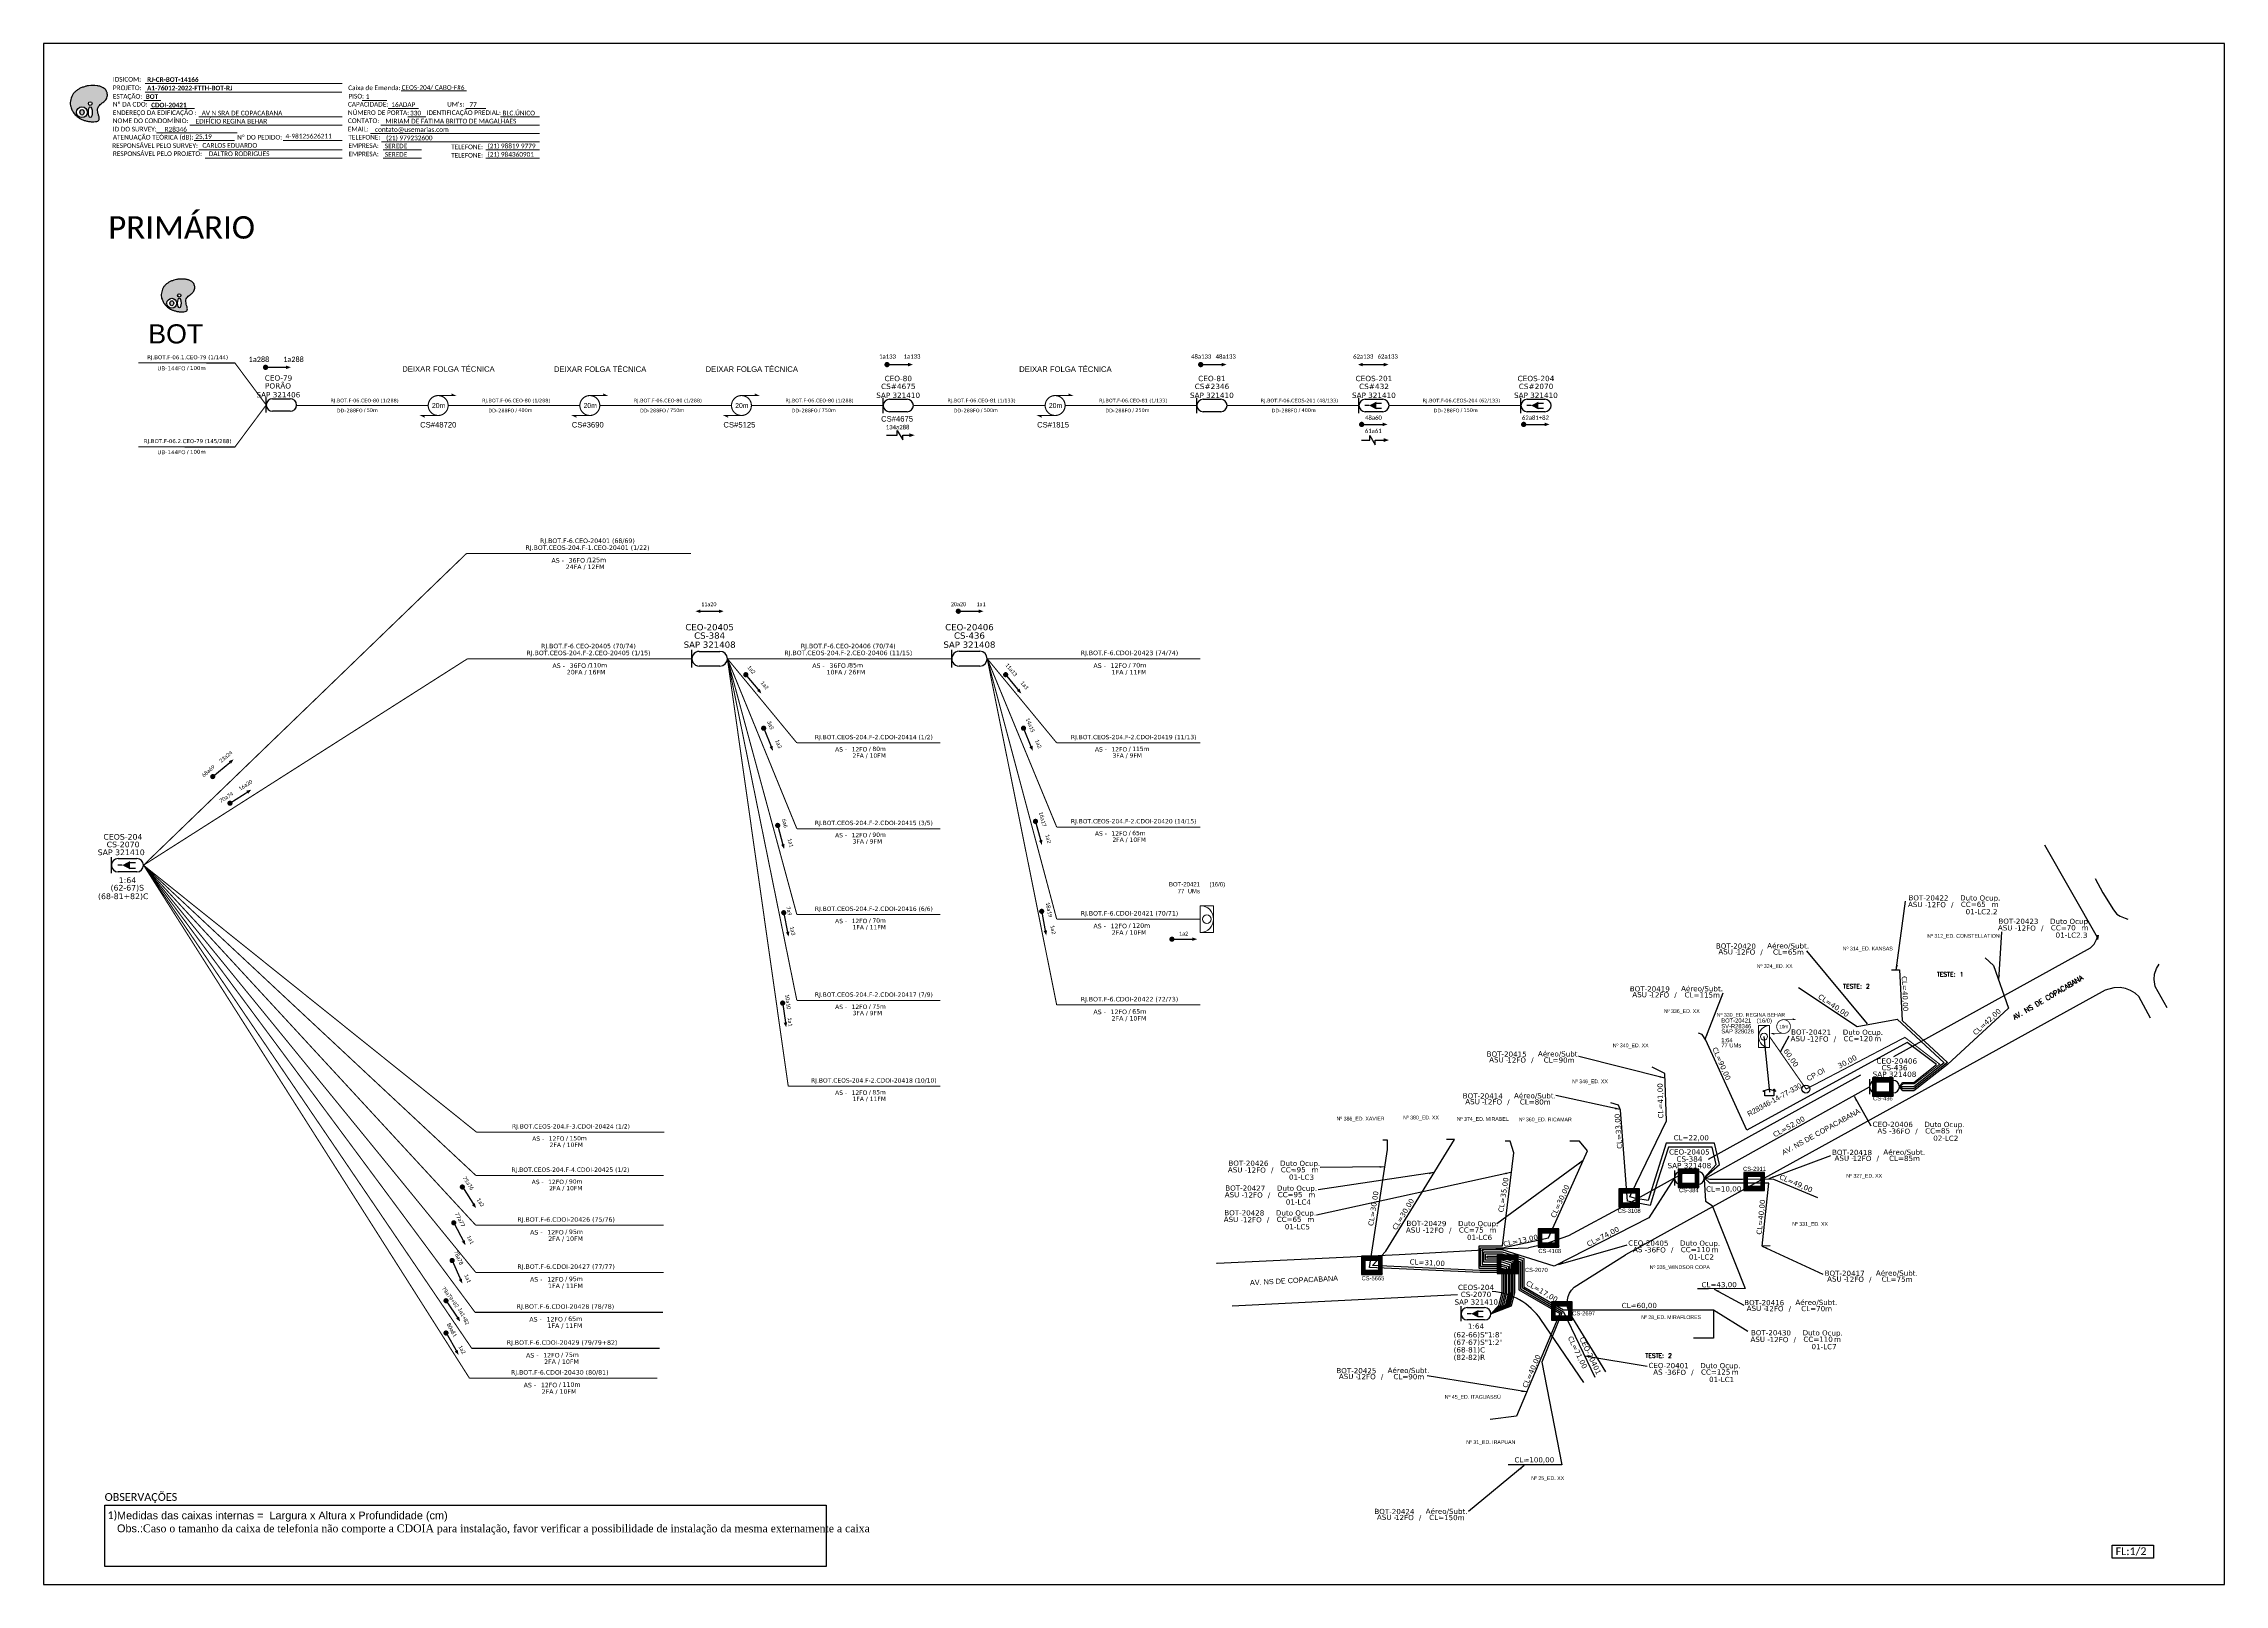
# Paper-space layout 'CDOI-20421-p1' of a CAD drawing. Header units: metres, sheet in millimetres. Extents: x -439 to 402, y -851 to -257.
# The model-space entities are those that its viewports show. They can reach past a viewport. Long polylines and large blocks are cut down to what shows.
import ezdxf
from ezdxf.enums import TextEntityAlignment as Align

# ---------------------------------------------------------------- set-up
doc = ezdxf.new("R2010")
doc.units = ezdxf.units.M
for name, color, linetype in [('10.1-Caixas Subterrâneas', 5, 'Continuous'), ('20.4-CEO', 1, 'Continuous'), ('20.4-CEOS', 1, 'Continuous'), ('20.5-CABO AÉREO', 1, 'Continuous'), ('20.5-CEO', 1, 'Continuous'), ('CABO OPTICO EXISTENTE', 5, 'Continuous'), ('CAP a instalar', 1, 'Continuous'), ('celulas gpon', 7, 'Continuous'), ('CEO', 1, 'Continuous'), ('Folga', 1, 'Continuous'), ('label_cabos', 7, 'Continuous'), ('Legenda', 1, 'Continuous'), ('MUB', 252, 'Continuous'), ('QUADRA', 7, 'Continuous'), ('Segmento de Logradouro Texto', 238, 'Continuous'), ('SETA', 7, 'Continuous'), ('surveys', 7, 'Continuous'), ('surveys legendas', 7, 'Continuous')]:
    doc.layers.add(name, color=color, linetype=linetype)
for name, color, linetype, lineweight in [("20.0-LEGENDA DOS CDO'S", 1, 'Continuous', 0), ('20.1-CDO_INTERIOR', 1, 'Continuous', 0), ('40.1-ETIQUETAS', 1, 'Continuous', 20)]:
    doc.layers.add(name, color=color, linetype=linetype, lineweight=lineweight)
doc.layers.add('DROP DE CLIENTE', color=140, linetype='Continuous', plot=False)
doc.layers.add('EXTRA', color=50, linetype='Continuous', plot=False)
doc.styles.add('ARIAL', font='arial.ttf')
doc.styles.add('DIGICADE', font='arial.ttf')
doc.styles.add('ROMANS', font='romans.shx')
doc.styles.add('siredit', font='verdana.ttf')
doc.styles.add('WMF-Calibri0', font='calibri.ttf')
doc.styles.add('WMF-Calibri1', font='calibrib.ttf')
doc.linetypes.add('FENCELINE1', pattern='A,0.25,-0.1,[133,ltypeshp.shx,S=0.1,R=0,X=-0.1,Y=0],-0.1,1', length=1.45)
doc.dimstyles.new('CC', dxfattribs={"dimtxt": 0.8, "dimasz": 2, "dimexe": 0.18, "dimexo": 0.0625, "dimgap": 0.09, "dimtad": 0, "dimdec": 0, "dimrnd": 1, "dimzin": 0, "dimdsep": 46, "dimtxsty": 'siredit', "dimblk": 'NONE', "dimcen": 0, "dimse1": 1, "dimse2": 1, "dimsd1": 1, "dimsd2": 1, "dimclrt": 7, "dimadec": 0, "dimazin": 0, "dimtfac": 1, "dimtdec": 0, "dimtofl": 0, "dimtmove": 0, "dimatfit": 3, "dimfxl": 0, "dimtolj": 1, "dimtzin": 0, "dimarcsym": 0})

# ---------------------------------------------------------------- blocks, each defined once
blk = doc.blocks.new('OI')
h = blk.add_hatch(color=40)
edge = h.paths.add_edge_path()
edge.add_spline(control_points=[(4.35, -0.67), (3.92, -0.99), (3.26, -1.5), (2.81, -2.59), (2.9, -3.5), (3.06, -4.27), (3.31, -4.85), (3.37, -5.39), (3.4, -5.88), (3.2, -6.4), (2.54, -6.61), (1.65, -6.63), (0.55, -6.67), (-0.56, -6.42), (-1.61, -6.14), (-2.77, -5.61), (-3.92, -4.77), (-4.89, -3.7), (-5.34, -2.65), (-5.6, -1.94), (-5.85, -0.96), (-5.71, 0.47), (-5.1, 2.02), (-4.14, 3.02), (-3.3, 3.61), (-2.37, 4.16), (-1.36, 4.44), (-0.56, 4.7), (0.79, 4.85), (2.24, 4.97), (3.79, 4.57), (4.67, 4.21), (5.44, 3.65), (5.76, 2.99), (6.03, 2.21), (6.01, 1.46), (5.72, 0.64), (5.31, 0.08), (4.88, -0.38), (4.51, -0.55), (4.35, -0.67)], knot_values=[0, 0, 0, 0, 1.60434, 2.417191, 3.427595, 4.282808, 4.776746, 5.304182, 5.888771, 6.258406, 6.858137, 7.79129, 8.986195, 10.124242, 11.187857, 12.242908, 13.953784, 15.414161, 16.515391, 17.349188, 17.675853, 19.552021, 21.515531, 22.568638, 23.63245, 24.621084, 25.782718, 26.745347, 27.142653, 29.870543, 31.004649, 31.921532, 32.709589, 33.801391, 34.042471, 35.192333, 35.971461, 36.628871, 37.254359, 37.836911, 37.836911, 37.836911, 37.836911], degree=3, periodic=0)
h.paths.add_polyline_path([(1.13, -0.87, -1), (-0.04, -0.87, -1)], flags=16)
edge = h.paths.add_edge_path(flags=16)
edge.add_ellipse((0.56, -3.59), major_axis=(-0.02, 1.71), ratio=0.361305, start_angle=0, end_angle=360)
h.paths.add_polyline_path([(-0.36, -3.62, -1), (-3.8, -3.62, -1)], flags=16)
edge = h.paths.add_edge_path(flags=0)
edge.add_ellipse((-2.08, -3.62), major_axis=(0, 0.885), ratio=0.758294, start_angle=0, end_angle=360)
at = {"color": 40}
for centre, radius in [((-2.08, -3.62), 1.72), ((0.54, -0.87), 0.587)]:
    blk.add_circle(centre, radius, dxfattribs=at)
blk.add_ellipse((-2.08, -3.62), major_axis=(0, 0.885), ratio=0.758294, start_param=-3.141592653589792, end_param=3.141592653589792, dxfattribs=at)
blk.add_ellipse((0.56, -3.59), major_axis=(-0.02, 1.71), ratio=0.361305, dxfattribs=at)
at = {"color": 40, "start_tangent": (-0.800898, -0.598801), "end_tangent": (-0.800898, -0.598801)}
blk.add_spline([(4.35, -0.67), (3.2, -1.78), (2.9, -2.54), (2.92, -3.55), (3.12, -4.38), (3.28, -4.85), (3.37, -5.37), (3.35, -5.95), (3.2, -6.29), (2.66, -6.55), (1.73, -6.63), (0.54, -6.62), (-0.58, -6.41), (-1.6, -6.11), (-2.56, -5.67), (-3.95, -4.67), (-4.89, -3.56), (-5.37, -2.56), (-5.64, -1.78), (-5.72, -1.46), (-5.63, 0.42), (-4.84, 2.22), (-4.13, 2.99), (-3.27, 3.62), (-2.4, 4.09), (-1.3, 4.47), (-0.37, 4.72), (0.02, 4.77), (2.75, 4.8), (3.85, 4.53), (4.69, 4.16), (5.31, 3.68), (5.85, 2.73), (5.93, 2.5), (5.94, 1.35), (5.67, 0.62), (5.29, 0.08), (4.84, -0.36), (4.35, -0.67)], degree=3, dxfattribs=at)
blk = doc.blocks.new('ETIQUETA_RS5F')
at = {"layer": '40.1-ETIQUETAS', "color": 0, "style": 'siredit'}
blk.add_text('/', height=1.5, dxfattribs=at).set_placement((1.58, -1.95), align=Align.MIDDLE_RIGHT)
for tag, p in [('ETIQUETA_R_SECUNDARIA', (1.21, 2.1)), ('ETIQUETA_R_PRIMARIA', (1.21, 4.1)), ('F_ATIVAS/F_MORTAS', (1.14, -4.24))]:
    blk.add_attdef(tag, text='', height=1.5, dxfattribs=at).set_placement(p, align=Align.MIDDLE_CENTER)
for tag, p in [('TIPO_CABO', (-6.58, -2.12)), ('CAP_CABO', (0.4, -2.09))]:
    blk.add_attdef(tag, text='', height=1.5, dxfattribs=at).set_placement(p, align=Align.MIDDLE_RIGHT)
for tag, p in [('FUSÃO_1', (0.85, -8.39)), ('FUSÃO_2', (0.85, -10.6)), ('FUSÃO_3', (0.85, -12.93)), ('FUSÃO_4', (0.85, -15.14)), ('FUSÃO_5', (0.85, -17.16))]:
    blk.add_attdef(tag, text='', height=1.5, dxfattribs=at).set_placement(p, align=Align.CENTER)
blk.add_attdef('METROS', text='', height=1.5, dxfattribs=at).set_placement((2.14, -1.95), align=Align.MIDDLE_LEFT)
blk = doc.blocks.new('*X70')
at = {"color": 0, "linetype": 'Continuous'}
for p, q in [((-1.25, 0.34099), (-0.49099, 1.1)), ((-1.25, 0.517767), (-0.667767, 1.1)), ((-1.25, 0.694544), (-0.844544, 1.1)), ((-1.25, 0.87132), (-1.02132, 1.1)), ((-1.25, 1.048097), (-1.198097, 1.1)), ((-1.25, 0.164214), (-0.8035, 0.610714)), ((-1.25, -0.012563), (-0.8035, 0.433937)), ((-1.25, -0.18934), (-0.8035, 0.25716)), ((-1.25, -0.366117), (-0.8035, 0.080383)), ((-0.789214, 0.625), (-0.314214, 1.1)), ((-0.612437, 0.625), (-0.137437, 1.1)), ((-0.43566, 0.625), (0.03934, 1.1)), ((-0.258883, 0.625), (0.216117, 1.1)), ((-0.082107, 0.625), (0.392893, 1.1)), ((0.09467, 0.625), (0.56967, 1.1)), ((0.271447, 0.625), (0.746447, 1.1)), ((0.448223, 0.625), (0.923223, 1.1)), ((0.625, 0.625), (1.1, 1.1)), ((0.801777, 0.625), (1.25, 1.073223)), ((0.8035, 0.449947), (1.25, 0.896447)), ((0.8035, 0.27317), (1.25, 0.71967)), ((0.8035, 0.096393), (1.25, 0.542893)), ((0.8035, -0.080383), (1.25, 0.366117)), ((0.8035, -0.25716), (1.25, 0.18934)), ((0.8035, -0.433937), (1.25, 0.012563)), ((-1.25, -0.542893), (-0.8035, -0.096393)), ((-1.25, -0.71967), (-0.8035, -0.27317)), ((-1.25, -0.896447), (-0.8035, -0.449947)), ((-1.25, -1.073223), (-0.801777, -0.625)), ((-1.1, -1.1), (-0.625, -0.625)), ((-0.923223, -1.1), (-0.448223, -0.625)), ((-0.746447, -1.1), (-0.271447, -0.625)), ((-0.56967, -1.1), (-0.09467, -0.625)), ((-0.392893, -1.1), (0.082107, -0.625)), ((-0.216117, -1.1), (0.258883, -0.625)), ((-0.03934, -1.1), (0.43566, -0.625)), ((0.137437, -1.1), (0.612437, -0.625)), ((0.314214, -1.1), (0.789214, -0.625)), ((0.49099, -1.1), (1.25, -0.34099)), ((0.667767, -1.1), (1.25, -0.517767)), ((0.8035, -0.610714), (1.25, -0.164214)), ((0.844544, -1.1), (1.25, -0.694544)), ((1.02132, -1.1), (1.25, -0.87132)), ((1.198097, -1.1), (1.25, -1.048097))]:
    blk.add_line(p, q, dxfattribs=at)
blk = doc.blocks.new('MANHOLE_MQ')
at = {"color": 0, "linetype": 'Continuous'}
for p, q in [((0.0000062, 0.0000057), (-0.0000063, 0.0000057)), ((-0.0000063, 0.0000057), (-0.0000063, -0.0000053)), ((-0.000004, 0.0000033), (0.000004, 0.0000033)), ((-0.000004, -0.0000029), (-0.000004, 0.0000033)), ((0.000004, 0.0000033), (0.000004, -0.0000029)), ((0.0000062, -0.0000053), (0.0000062, 0.0000057)), ((-0.0000063, -0.0000053), (0.0000062, -0.0000053)), ((0.000004, -0.0000029), (-0.000004, -0.0000029)), ((0.000004, -0.0000029), (0.000004, -0.0000029))]:
    blk.add_line(p, q, dxfattribs=at)
at = {"color": 0, "linetype": 'Continuous', "xscale": 5e-06, "yscale": 5e-06, "zscale": 1e-05}
blk.add_blockref('*X70', (0, 0.0000002), dxfattribs=at)
blk = doc.blocks.new('Teste  FTTH')
at = {"color": 0, "lineweight": 0, "style": 'ROMANS'}
for tag, p in [('TESTE', (-2.3, -0.29)), ('QTDE', (0.21, -0.29))]:
    blk.add_attdef(tag, p, '', height=0.48, dxfattribs=at)
for tag, p, flags in [('FID', (-2.23, -1.25), 1), ('FATOR', (-2.23, -2.03), 3), ('ID_ATIVIDADE', (-2.23, -2.72), 3)]:
    blk.add_attdef(tag, p, '', height=0.48, dxfattribs=dict(at, flags=flags))
blk = doc.blocks.new('Inst CB DT OCUP CFOA-SM-AS-80-TS-36')
at = {"layer": 'label_cabos', "color": 0, "style": 'siredit'}
for tag, flags, p in [('ID_ATIVIDADE', 3, (1.31, 2.67)), ('FATOR', 1, (11.56, 2.55))]:
    blk.add_attdef(tag, text='', height=1, rotation=359.69, dxfattribs=dict(at, flags=flags)).set_placement(p, align=Align.MIDDLE_CENTER)
for tag, p in [('TIPO_CABO', (1.76, 0)), ('DESTINO_CABO', (3.13, 1.26)), ('CABO', (4.69, -0.05)), ('/', (7.71, -0.05)), ('LANCE', (10.91, 0)), ('TIPO_CABO', (13.11, 1.24)), ('UND', (15.96, 0)), ('FID', (13.15, -1.41))]:
    blk.add_attdef(tag, text='', height=1, rotation=359.69, dxfattribs=at).set_placement(p, align=Align.MIDDLE_CENTER)
blk.add_attdef('QTDE', (12.43, -0.47), '', height=1, rotation=359.69, dxfattribs=at)
blk = doc.blocks.new('_None')
blk = doc.blocks.new('LEGENDA DOS CABOS')
at = {"layer": 'EXTRA', "color": 0, "style": 'siredit'}
for tag, p in [('ID', (4.6, 0.97)), ('XX', (9.03, 0.97))]:
    blk.add_attdef(tag, text='', height=0.48, rotation=359.69, dxfattribs=at).set_placement(p, align=Align.MIDDLE_CENTER)
at = {"layer": 'Legenda', "color": 0, "style": 'siredit'}
for tag, p in [('TIPO_CABO', (1.31, 0)), ('CABO', (4.69, -0.05)), ('/', (6.81, -0.05)), ('METROS', (10.03, -0.05))]:
    blk.add_attdef(tag, text='', height=0.8, rotation=359.69, dxfattribs=at).set_placement(p, align=Align.MIDDLE_CENTER)
blk = doc.blocks.new('*U101')
at = {"layer": '20.5-CEO'}
for p, q in [((-1.56, 1.26), (1.8, 1.26)), ((1.8, -1.13), (-1.56, -1.13))]:
    blk.add_line(p, q, dxfattribs=at)
blk.add_lwpolyline([(-2.75, 1.51), (-2.75, -1.38)], dxfattribs=at)
for centre, start, end in [((-1.56, 0.07), 90, 270), ((1.8, 0.07), 270, 90)]:
    blk.add_arc(centre, 1.2, start, end, dxfattribs=at)
at = {"layer": '20.5-CEO', "color": 7, "style": 'siredit'}
for tag, p in [('LOCAL', (0.12, 4.23)), ('FID', (0.11, 5.61)), ('SAP', (0.12, 2.97)), ('FIBRAS_RESERVA', (0.12, -1.94))]:
    blk.add_attdef(tag, text='', height=1.01, dxfattribs=at).set_placement(p, align=Align.TOP_CENTER)
for tag, flags, p in [('ID_ATIVIDADE', 3, (0.11, -3.51)), ('FATOR', 1, (0.11, -4.82))]:
    blk.add_attdef(tag, text='', height=1.01, dxfattribs=dict(at, flags=flags)).set_placement(p, align=Align.TOP_CENTER)
at = {"layer": '20.5-CEO', "color": 7, "style": 'siredit', "flags": 3}
blk.add_attdef('QTDE', (-4.88, -7.06), '', height=1.01, dxfattribs=at)
blk = doc.blocks.new('Inst CB DT OCUP CFOA-SM-ASU-120-S-12')
at = {"layer": 'label_cabos', "color": 0, "style": 'siredit'}
for tag, flags, p in [('ID_ATIVIDADE', 3, (1.31, 2.67)), ('FATOR', 1, (11.56, 2.55))]:
    blk.add_attdef(tag, text='', height=1, rotation=359.69, dxfattribs=dict(at, flags=flags)).set_placement(p, align=Align.MIDDLE_CENTER)
for tag, p in [('TIPO_CABO', (1.26, 0)), ('DESTINO_CABO', (3.13, 1.26)), ('CABO', (4.69, -0.05)), ('/', (7.71, -0.05)), ('LANCE', (10.91, 0)), ('TIPO_CABO', (13.11, 1.24)), ('UND', (15.96, 0)), ('FID', (13.15, -1.41))]:
    blk.add_attdef(tag, text='', height=1, rotation=359.69, dxfattribs=at).set_placement(p, align=Align.MIDDLE_CENTER)
blk.add_attdef('QTDE', (12.43, -0.47), '', height=1, rotation=359.69, dxfattribs=at)
blk = doc.blocks.new('A$C07E14978')
at = {"layer": 'Folga', "color": 0, "const_width": 0.137}
for points in [[(2.23, 0.28), (0.03, 0.28), (0.47, 0.06)], [(2.23, 2.92), (4.42, 2.92), (3.98, 3.13)]]:
    blk.add_lwpolyline(points, dxfattribs=at)
at = {"layer": 'Folga', "color": 0, "const_width": 0.146}
blk.add_lwpolyline([(2.23, 2.92, 1.000012), (2.23, 0.28, 0.999978)], format="xyb", close=True, dxfattribs=at)
at = {"layer": 'Folga', "color": 0}
blk.add_text('10m', height=0.659, dxfattribs=at).set_placement((1.38, 1.27))

msp = doc.modelspace()

# ---------------------------------------------------------------- linework, layer by layer
at = {"color": 0}
for p, q in [((-1262.5, -469.23), (-984.25, -469.23)), ((-1262.5, -492.93), (-1262.5, -469.23)), ((-984.25, -469.23), (-984.25, -492.93)), ((-984.25, -492.93), (-1262.5, -492.93))]:
    msp.add_line(p, q, dxfattribs=at)
msp.add_lwpolyline([(-1286.07, -499.81), (-445.07, -499.81), (-445.07, 94.19), (-1286.07, 94.19)], close=True)
at = {"color": 7, "lineweight": 0}
for points in [[(-1246.94, 78.79), (-1170.96, 78.79)], [(-1148.15, 76.01), (-1123.01, 76.01)], [(-1247.47, 72.24), (-1240.92, 72.24)], [(-1246.97, 75.52), (-1171.01, 75.52)], [(-1244.81, 69.17), (-1227.84, 69.17)], [(-1163.19, 72.28), (-1153.71, 72.28)], [(-1153.14, 69.17), (-1141.52, 69.17)], [(-1123.2, 69.17), (-1115.53, 69.17)], [(-1242.49, 59.75), (-1211.44, 59.75)], [(-1229.65, 62.82), (-1170.98, 62.82)], [(-1226.24, 65.93), (-1170.98, 65.93)], [(-1160.06, 59.58), (-1094.8, 59.58)], [(-1156.02, 62.82), (-1094.8, 62.82)], [(-1145.56, 65.93), (-1138.61, 65.93)], [(-1109.86, 65.93), (-1094.82, 65.93)], [(-1227.96, 56.79), (-1212.45, 56.79)], [(-1226.24, 53.23), (-1170.98, 53.23)], [(-1193.73, 56.79), (-1170.96, 56.79)], [(-1155.78, 56.34), (-1094.8, 56.34)], [(-1155.17, 53.23), (-1140.37, 53.23)], [(-1115.57, 53.23), (-1094.8, 53.23)], [(-1223.75, 49.99), (-1170.98, 49.99)], [(-1155.17, 49.99), (-1140.37, 49.99)], [(-1115.57, 49.99), (-1094.8, 49.99)]]:
    msp.add_lwpolyline(points, dxfattribs=at)
at = {"color": 7}
for points, const_width in [([(-1200.96, -30.61, 1), (-1199.94, -30.6, 1)], 1.02), ([(-961.31, -29.55, 1), (-960.3, -29.55, 1)], 1.02), ([(-840.35, -29.55, 1), (-839.33, -29.55, 1)], 1.02), ([(-1133.91, -41.49, 1.000012), (-1133.91, -49.17, 0.999978)], 0.427), ([(-1075.43, -41.49, 1.000012), (-1075.43, -49.17, 0.999978)], 0.427), ([(-1016.95, -41.49, 1.000012), (-1016.95, -49.17, 0.999978)], 0.427), ([(-895.98, -41.49, 1.000012), (-895.98, -49.17, 0.999978)], 0.427), ([(-778.28, -52.61, 1), (-777.27, -52.61, 1)], 1.02), ([(-715.8, -52.61, 1), (-714.78, -52.61, 1)], 1.02), ([(-1015.58, -148.71, 1), (-1014.95, -149.49, 1)], 1), ([(-1008.57, -169.27, 1), (-1008.2, -170.2, 1)], 1), ([(-1003.1, -206.72, 1), (-1002.84, -207.69, 1)], 1), ([(-1000.75, -240.37, 1), (-1000.55, -241.35, 1)], 1), ([(-1001.12, -275.2, 1), (-1001, -276.19, 1)], 1), ([(-1124.86, -346.18, 1), (-1124.32, -347.02, 1)], 0.999), ([(-1128.12, -359.97, 1), (-1127.66, -360.86, 1)], 0.999), ([(-1128.73, -374.48, 1), (-1128.32, -375.4, 1)], 0.999), ([(-1131.16, -390.04, 1), (-1130.6, -390.86, 1)], 0.999), ([(-1131.14, -402.46, 1), (-1130.64, -403.33, 1)], 0.999)]:
    msp.add_lwpolyline(points, format="xyb", close=True, dxfattribs=dict(at, const_width=const_width))
for points in [[(-960.8, -29.55), (-952.7, -29.55)], [(-839.84, -29.55), (-831.73, -29.55)], [(-777.36, -29.55), (-769.25, -29.55)], [(-956.85, -56.79), (-956.85, -54.99), (-954.71, -58.58), (-954.7, -56.79)], [(-777.78, -52.61), (-769.67, -52.61)], [(-774.67, -58.66), (-774.67, -56.86), (-772.52, -60.45), (-772.52, -58.66)], [(-715.29, -52.61), (-707.18, -52.61)]]:
    msp.add_lwpolyline(points, dxfattribs=at)
at = {"color": 7, "const_width": 0.4}
for points in [[(-1133.91, -41.49), (-1127.51, -41.49), (-1128.79, -40.85)], [(-1075.43, -41.49), (-1069.03, -41.49), (-1070.31, -40.85)], [(-1016.95, -41.49), (-1010.54, -41.49), (-1011.82, -40.85)], [(-895.98, -41.49), (-889.58, -41.49), (-890.86, -40.85)], [(-1133.91, -49.17), (-1140.31, -49.17), (-1139.03, -49.81)], [(-1075.43, -49.17), (-1081.83, -49.17), (-1080.55, -49.81)], [(-1016.95, -49.17), (-1023.35, -49.17), (-1022.07, -49.81)], [(-895.98, -49.17), (-902.38, -49.17), (-901.1, -49.81)]]:
    msp.add_lwpolyline(points, dxfattribs=at)
for points, const_width in [([(-933.82, -124.65, 1), (-932.82, -124.65, 1)], 0.999), ([(-1221.23, -188.7, 1), (-1220.46, -188.07, 1)], 0.999), ([(-1214.62, -198.92, 1), (-1213.78, -198.38, 1)], 0.999), ([(-903.69, -205.17, 1), (-903.43, -206.13, 1)], 1), ([(-901.25, -239.85, 1), (-901.07, -240.83, 1)], 1), ([(-851.45, -251.08, 1), (-850.45, -251.08, 1)], 1)]:
    msp.add_lwpolyline(points, format="xyb", close=True, dxfattribs=dict(const_width=const_width))
at = {"color": 8, "const_width": 1}
for points in [[(-915.38, -148.71, 1), (-914.74, -149.48, 1)], [(-908.37, -169.27, 1), (-907.99, -170.19, 1)]]:
    msp.add_lwpolyline(points, format="xyb", close=True, dxfattribs=at)
for points in [[(-720.52, -387.28), (-721.75, -392.25)], [(-719.9, -387.28), (-721.14, -392.25)]]:
    msp.add_lwpolyline(points)
at = {"color": 7}
msp.add_lwpolyline([(-488.37, -484.64), (-472.44, -484.64), (-472.44, -489.7), (-488.37, -489.7)], close=True, dxfattribs=at)
at = {"color": 5}
msp.add_circle((-606.43, -308.85), 1.53, dxfattribs=at)
at = {"layer": '20.1-CDO_INTERIOR', "color": 1, "lineweight": 18}
for points in [[(-834.87, -248.5), (-834.87, -238.17), (-840.04, -238.17), (-840.04, -248.5)], [(-624.73, -292.88), (-624.73, -284.38), (-620.48, -284.38), (-620.48, -292.88)]]:
    msp.add_lwpolyline(points, close=True, dxfattribs=at)
for centre, radius in [((-837.46, -243.33), 1.65), ((-622.6, -288.63), 1.36)]:
    msp.add_circle(centre, radius, dxfattribs=at)
for centre, radius, start, end in [((-840.04, -243.33), 5.17, 270, 90), ((-620.48, -288.63), 4.25, 90.02759, 270.02759)]:
    msp.add_arc(centre, radius, start, end, dxfattribs=at)
at = {"layer": '20.4-CEO', "color": 7}
for p, q in [((-1197.79, -42.7), (-1190.97, -42.7)), ((-1190.97, -47.56), (-1197.79, -47.56))]:
    msp.add_line(p, q, dxfattribs=at)
at = {"layer": '20.4-CEO', "color": 7, "const_width": 0.406}
for points in [[(-1249.5, -28.89), (-1212.29, -28.94), (-1200.22, -45.13)], [(-1249.5, -61.3), (-1212.29, -61.32), (-1200.22, -45.13)]]:
    msp.add_lwpolyline(points, dxfattribs=at)
at = {"layer": '20.4-CEO', "color": 7}
msp.add_lwpolyline([(-1200.22, -48.06), (-1200.22, -42.2)], dxfattribs=at)
for centre, start, end in [((-1197.79, -45.13), 90, 270), ((-1190.97, -45.13), 270, 90)]:
    msp.add_arc(centre, 2.43, start, end, dxfattribs=at)
at = {"layer": '20.4-CEOS', "color": 7}
for p, q in [((-959.87, -42.9), (-953.05, -42.9)), ((-953.05, -47.76), (-959.87, -47.76)), ((-838.91, -42.9), (-832.09, -42.9)), ((-832.09, -47.76), (-838.91, -47.76)), ((-1257.34, -219.96), (-1250.12, -219.96)), ((-1250.12, -225.12), (-1257.34, -225.12)), ((-737.03, -393.1), (-730.34, -393.1)), ((-730.34, -397.86), (-737.03, -397.86))]:
    msp.add_line(p, q, dxfattribs=at)
at = {"layer": '20.4-CEOS', "color": 8}
for p, q in [((-776.42, -42.9), (-769.6, -42.9)), ((-769.6, -47.76), (-776.42, -47.76)), ((-713.94, -42.9), (-707.12, -42.9)), ((-707.12, -47.76), (-713.94, -47.76))]:
    msp.add_line(p, q, dxfattribs=at)
at = {"layer": '20.4-CEOS', "color": 7}
for points in [[(-962.3, -48.26), (-962.3, -42.4)], [(-841.34, -48.26), (-841.34, -42.4)], [(-1259.92, -225.65), (-1259.92, -219.43)], [(-1255.72, -222.54), (-1257.46, -222.54)], [(-1252.87, -221.52), (-1250.68, -221.52)], [(-1252.87, -223.66), (-1250.68, -223.66)], [(-739.41, -398.35), (-739.41, -392.61)], [(-732.89, -394.53), (-730.86, -394.53)], [(-735.53, -395.48), (-737.14, -395.48)], [(-732.89, -396.52), (-730.86, -396.52)]]:
    msp.add_lwpolyline(points, dxfattribs=at)
at = {"layer": '20.4-CEOS', "color": 8}
for points in [[(-778.86, -48.26), (-778.86, -42.4)], [(-774.9, -45.33), (-776.54, -45.33)], [(-772.21, -44.36), (-770.14, -44.36)], [(-772.21, -46.39), (-770.14, -46.39)], [(-716.37, -48.26), (-716.37, -42.4)], [(-712.41, -45.33), (-714.05, -45.33)], [(-709.72, -44.36), (-707.65, -44.36)], [(-709.72, -46.39), (-707.65, -46.39)]]:
    msp.add_lwpolyline(points, dxfattribs=at)
for points in [[(-774.9, -45.33, 0, 3, 0), (-772.08, -45.33, 3, 3, 0)], [(-712.41, -45.33, 0, 3, 0), (-709.6, -45.33, 3, 3, 0)]]:
    msp.add_lwpolyline(points, format="xyseb", dxfattribs=at)
at = {"layer": '20.4-CEOS', "color": 7}
for points in [[(-1255.72, -222.54, 0, 3.18, 0), (-1252.74, -222.54, 3.18, 3.18, 0)], [(-735.53, -395.48, 0, 2.94, 0), (-732.77, -395.48, 2.94, 2.94, 0)]]:
    msp.add_lwpolyline(points, format="xyseb", dxfattribs=at)
for centre, radius, start, end in [((-959.87, -45.33), 2.43, 90, 270), ((-953.05, -45.33), 2.43, 270, 90), ((-838.91, -45.33), 2.43, 90, 270), ((-832.09, -45.33), 2.43, 270, 90), ((-1257.34, -222.54), 2.58, 90, 270), ((-1250.12, -222.54), 2.58, 270, 90), ((-737.03, -395.48), 2.38, 90, 270), ((-730.34, -395.48), 2.38, 270, 90)]:
    msp.add_arc(centre, radius, start, end, dxfattribs=at)
at = {"layer": '20.4-CEOS', "color": 8}
for centre, start, end in [((-776.42, -45.33), 90, 270), ((-769.6, -45.33), 270, 90), ((-713.94, -45.33), 90, 270), ((-707.12, -45.33), 270, 90)]:
    msp.add_arc(centre, 2.43, start, end, dxfattribs=at)
at = {"layer": '20.5-CABO AÉREO', "color": 7, "ltscale": 8, "const_width": 0.406}
for points in [[(-1188.55, -45.33), (-1137.75, -45.33)], [(-1130.07, -45.33), (-1079.27, -45.33)], [(-1071.59, -45.33), (-1020.79, -45.33)], [(-1013.1, -45.33), (-962.3, -45.33)], [(-950.62, -45.33), (-899.82, -45.33)], [(-892.14, -45.33), (-841.34, -45.33)], [(-829.66, -45.33), (-778.86, -45.33)], [(-767.17, -45.33), (-716.37, -45.33)]]:
    msp.add_lwpolyline(points, dxfattribs=at)
at = {"layer": '20.5-CEO', "color": 5}
for p, q in [((-579.52, -305.54), (-572.8, -305.54)), ((-572.8, -310.32), (-579.52, -310.32))]:
    msp.add_line(p, q, dxfattribs=at)
msp.add_lwpolyline([(-581.91, -305.05), (-581.91, -310.82)], dxfattribs=at)
for centre, start, end in [((-579.52, -307.93), 90, 270), ((-572.8, -307.93), 270, 90)]:
    msp.add_arc(centre, 2.39, start, end, dxfattribs=at)
at = {"layer": 'CAP a instalar', "color": 7, "linetype": 'Continuous'}
for p, q in [((-1036.07, -146.38), (-1036.07, -139.51)), ((-1033.22, -140.1), (-1025.23, -140.1)), ((-1025.23, -145.79), (-1033.22, -145.8))]:
    msp.add_line(p, q, dxfattribs=at)
at = {"layer": 'CAP a instalar', "color": 5, "linetype": 'Continuous'}
for p, q in [((-935.87, -146.38), (-935.87, -139.51)), ((-933.02, -140.09), (-925.03, -140.09)), ((-925.03, -145.79), (-933.02, -145.79))]:
    msp.add_line(p, q, dxfattribs=at)
at = {"layer": 'CAP a instalar', "color": 7, "linetype": 'FENCELINE1', "ltscale": 12, "const_width": 0.4}
for points in [[(-1122.98, -102.36), (-1247.54, -222.54)], [(-1122.98, -102.36), (-1036.46, -102.36)], [(-1122.59, -142.95), (-1247.54, -222.54)], [(-1122.59, -142.95), (-1036.07, -142.95)], [(-1022.38, -142.94), (-995.59, -175.39)], [(-1022.38, -142.94), (-995.59, -208.48)], [(-1022.38, -142.94), (-995.59, -241.58)], [(-1022.38, -142.94), (-995.59, -274.67)], [(-1022.38, -142.94), (-998.91, -307.77)], [(-1022.38, -142.94), (-935.87, -142.94)], [(-922.18, -142.94), (-895.38, -175.38)], [(-922.18, -142.94), (-840.04, -142.94)], [(-922.18, -142.94), (-895.38, -207.83)], [(-922.18, -142.94), (-895.38, -276.43)], [(-995.59, -175.39), (-940.25, -175.39)], [(-895.38, -175.38), (-840.04, -175.38)], [(-995.59, -208.48), (-940.25, -208.48)], [(-895.38, -207.83), (-840.04, -207.83)], [(-1119.36, -342.17), (-1247.54, -222.54)], [(-1121.86, -420.3), (-1247.54, -222.54)], [(-1120.96, -408.81), (-1247.54, -222.54)], [(-1119.68, -394.93), (-1247.54, -222.54)], [(-1119.41, -379.54), (-1247.54, -222.54)], [(-1119.38, -361.38), (-1247.54, -222.54)], [(-1247.54, -222.54), (-1119.11, -325.47)], [(-995.59, -241.58), (-940.25, -241.58)], [(-995.59, -274.67), (-940.25, -274.67)], [(-895.38, -276.43), (-840.04, -276.43)], [(-998.91, -307.77), (-940.25, -307.77)], [(-1119.11, -325.47), (-1046.71, -325.47)], [(-1119.36, -342.17), (-1046.92, -342.17)], [(-1119.38, -361.38), (-1046.94, -361.38)], [(-1119.41, -379.54), (-1046.97, -379.54)], [(-1119.68, -394.93), (-1047.24, -394.93)], [(-1120.96, -408.81), (-1048.52, -408.81)], [(-1121.86, -420.3), (-1049.42, -420.3)]]:
    msp.add_lwpolyline(points, dxfattribs=at)
at = {"layer": 'CAP a instalar', "linetype": 'FENCELINE1', "ltscale": 12, "const_width": 0.4}
for points in [[(-922.18, -142.94), (-895.38, -243.33)], [(-895.38, -243.33), (-840.04, -243.33)]]:
    msp.add_lwpolyline(points, dxfattribs=at)
at = {"layer": 'CAP a instalar', "color": 7, "linetype": 'FENCELINE1', "ltscale": 5}
for points in [[(-537.36, -258.3), (-534.07, -261.24), (-528.37, -277.67), (-551.85, -299.37), (-564.77, -309.53), (-569.02, -309.53), (-570.41, -307.93)], [(-573.49, -262.93), (-570.32, -262.93), (-569.3, -282.4), (-551.85, -298.57), (-564.77, -308.73), (-569.02, -308.73), (-570.41, -307.93)], [(-609.29, -269.7), (-586.74, -284.68), (-571.3, -281.88), (-553.1, -298.75), (-564.77, -307.93), (-570.41, -307.93)], [(-570.41, -307.93), (-569.02, -306.33), (-564.77, -306.33), (-556.07, -299.39), (-567.39, -290.94), (-629.29, -324.64), (-645.06, -289.97), (-646.4, -287.8), (-647.88, -287.28)], [(-645.63, -343.1), (-639.75, -337.94), (-641.66, -329.72), (-660.36, -329.72), (-667.32, -351.76), (-671.98, -350.99), (-674.39, -350.43), (-673.99, -349.5), (-660.18, -321.16), (-660.86, -302.87), (-665.7, -300.35)], [(-645.57, -343.43), (-581.91, -307.93)], [(-645.63, -343.1), (-641.12, -337.92), (-642.56, -331.26), (-659.5, -331.26), (-663.75, -344.8), (-666.56, -353.68), (-675.2, -352.06), (-677.91, -316.99), (-678.7, -315.1), (-681.72, -314.18)], [(-727.95, -395.47), (-724.81, -392.25), (-723.58, -387.28), (-723.58, -379.63), (-732.07, -379.63), (-774.8, -377.59), (-767.79, -332.1), (-767.79, -328.58), (-769.55, -328.58)], [(-727.95, -395.47), (-724.2, -392.25), (-722.96, -387.28), (-722.97, -380.78), (-722.97, -378.83), (-732.38, -378.83), (-773.61, -376.84), (-768.5, -371.29), (-742.02, -328.34), (-745, -328.25)], [(-723.59, -392.25), (-722.36, -387.28), (-722.36, -378.44), (-723.58, -378.03), (-732.5, -378.03), (-732.5, -369.23), (-723.49, -369.23), (-719.14, -333.41), (-720.49, -328.96), (-722.49, -328.97)], [(-727.95, -395.47), (-722.98, -392.25), (-721.74, -387.28), (-721.74, -377.81), (-723.58, -377.23), (-731.88, -377.23), (-731.88, -370.03), (-723.41, -370.03), (-705.7, -366.24), (-690.64, -332.64), (-693.79, -328.93), (-697.53, -328.97)], [(-657.13, -343.1), (-667.02, -358.56), (-703.55, -377.19), (-723.58, -370.83), (-731.27, -370.83), (-731.27, -376.43), (-723.58, -376.43), (-721.16, -377.2), (-721.14, -387.28), (-722.37, -392.25), (-727.95, -395.47)], [(-645.68, -343.59), (-645.22, -352.11), (-642.55, -353.69), (-629.82, -385.8), (-644.03, -385.85), (-648.3, -385.83)], [(-645.63, -343.1), (-643.45, -343.55), (-630.84, -343.55), (-622.4, -343.47), (-618.91, -343.57), (-601.92, -350.72)], [(-620.27, -369.28), (-623.27, -369.4), (-620.76, -345.15), (-643.47, -345.15), (-645.63, -343.1)], [(-727.95, -395.47), (-721.75, -392.25), (-720.52, -387.28), (-720.52, -376.59), (-723.58, -375.63), (-730.66, -375.63), (-730.66, -371.63), (-723.58, -371.63), (-715.29, -374.24), (-715.29, -385.04), (-699.9, -394.03), (-642.08, -394.03), (-642.08, -404.94), (-649.78, -404.94)], [(-727.95, -395.47), (-721.14, -392.25), (-719.9, -387.28), (-719.9, -376), (-723.58, -374.83), (-730.04, -374.83), (-730.04, -372.43), (-723.58, -372.43), (-715.9, -374.87), (-715.9, -385.4), (-706.97, -390.64), (-699.9, -394.74), (-687.82, -419.98)], [(-727.95, -395.47), (-720.53, -392.25), (-719.29, -387.28), (-719.29, -375.39), (-723.58, -374.03), (-729.43, -374.03), (-729.43, -373.23), (-723.58, -373.23), (-716.51, -375.45), (-716.51, -385.82), (-700.58, -395.13), (-708.35, -414.15), (-700.58, -453.7), (-721.21, -453.7)], [(-727.96, -395.48), (-719.95, -392.4), (-718.71, -387.42), (-718.71, -375.53), (-717.13, -375.76), (-717.13, -386.27), (-701.37, -395.42), (-718.04, -434.99), (-728.19, -436.22)]]:
    msp.add_lwpolyline(points, dxfattribs=at)
at = {"layer": 'CAP a instalar', "linetype": 'FENCELINE1', "ltscale": 5, "const_width": 0.4}
msp.add_lwpolyline([(-620.48, -288.63), (-606.36, -308.84), (-568.28, -288.93), (-554.85, -299.27), (-564.68, -306.86), (-568.76, -306.8), (-570.41, -307.93)], dxfattribs=at)
at = {"layer": 'CAP a instalar', "color": 7, "ltscale": 5}
msp.add_lwpolyline([(-723.59, -392.25), (-727.95, -395.47)], dxfattribs=at)
at = {"layer": 'CAP a instalar', "color": 7, "linetype": 'Continuous'}
for centre, start_param, end_param in [((-1033.22, -142.95), 6.283185, 9.424778), ((-1025.23, -142.95), 3.141593, 6.283185)]:
    msp.add_ellipse(centre, major_axis=(0, 2.85), ratio=1, start_param=start_param, end_param=end_param, dxfattribs=at)
at = {"layer": 'CAP a instalar', "color": 5, "linetype": 'Continuous'}
for centre, start_param, end_param in [((-933.02, -142.94), 6.283185, 9.424778), ((-925.03, -142.94), 3.141593, 6.283185)]:
    msp.add_ellipse(centre, major_axis=(0, 2.85), ratio=1, start_param=start_param, end_param=end_param, dxfattribs=at)
at = {"layer": 'DROP DE CLIENTE'}
msp.add_lwpolyline([(-620.37, -310.03), (-622.6, -288.63)], dxfattribs=at)
at = {"layer": 'MUB', "elevation": -0.24}
msp.add_lwpolyline([(-833.77, -375.96), (-833.5, -375.98)], dxfattribs=at)
at = {"layer": 'QUADRA', "color": 4, "ltscale": 5e-05, "elevation": -0.24}
for points in [[(-572.49, -296.36), (-496.73, -254.45), (-495.29, -252.94), (-494.38, -251.25), (-493.69, -249.47), (-493.99, -251.18), (-494.08, -249.55), (-494.03, -250.36), (-514.25, -214.88)], [(-494.89, -227.66), (-491.91, -233.17)], [(-491.91, -233.17), (-487.86, -239.73), (-486.53, -241.37), (-485.32, -242.24), (-483.33, -242.98), (-482.25, -243.33)], [(-467.18, -277.52), (-471.76, -269.35), (-472.13, -266.61), (-472.02, -264.51), (-471.22, -262.38), (-470.27, -260.69)], [(-473.57, -281.46), (-478.12, -273.15), (-479.48, -271.89), (-481.31, -270.81), (-483.26, -270.13), (-485.26, -269.72), (-487.68, -269.85), (-491.01, -270.68), (-676.02, -372.8)], [(-644.05, -335.94), (-585.21, -303.4)], [(-676.02, -353.63), (-650.52, -339.52)], [(-676.02, -353.63), (-698.05, -365.49), (-707.57, -368.79), (-713.44, -370.04)], [(-833.5, -375.98), (-763.34, -372.61), (-721.45, -370.37), (-713.44, -370.04)], [(-740.76, -388.23), (-827.66, -392.55)]]:
    msp.add_lwpolyline(points, dxfattribs=at)
for points in [[(-683.58, -417.87), (-697.31, -395.54, -0.361157), (-695.85, -385.28), (-676.02, -372.8)], [(-692.13, -421.94), (-708.67, -397.74, 0.228166), (-727.49, -386.9)]]:
    msp.add_lwpolyline(points, format="xyb", dxfattribs=at)
at = {"layer": 'SETA', "color": 7}
for points in [[(-1200.45, -30.6), (-1191.61, -30.6)], [(-961.07, -56.79), (-956.85, -56.79)], [(-954.7, -56.79), (-951.46, -56.79)], [(-777.78, -58.66), (-774.67, -58.66)], [(-772.52, -58.66), (-769.28, -58.66)], [(-1015.47, -148.85), (-1010.01, -155.49)], [(-1008.51, -169.43), (-1005.27, -177.4)], [(-1003.06, -206.89), (-1000.81, -215.19)], [(-1000.72, -240.54), (-999.01, -248.96)], [(-1001.1, -275.37), (-999.99, -283.2)], [(-1124.59, -346.6), (-1119.96, -353.83)], [(-1127.89, -360.41), (-1123.93, -368.03)], [(-1128.52, -374.94), (-1125.08, -382.8)], [(-1130.88, -390.45), (-1126.07, -397.56)], [(-1130.89, -402.89), (-1126.64, -410.35)]]:
    msp.add_lwpolyline(points, dxfattribs=at)
at = {"layer": 'SETA'}
for points in [[(-1033.52, -124.66), (-1024.94, -124.66)], [(-933.32, -124.65), (-924.74, -124.65)], [(-1220.84, -188.39), (-1214.22, -182.92)], [(-1214.2, -198.65), (-1206.95, -194.05)], [(-903.64, -205.34), (-901.4, -213.63)], [(-901.22, -240.02), (-899.64, -248.47)], [(-850.95, -251.08), (-842.35, -251.08)]]:
    msp.add_lwpolyline(points, dxfattribs=at)
at = {"layer": 'SETA', "color": 8}
for points in [[(-915.27, -148.85), (-909.81, -155.49)], [(-908.31, -169.43), (-905.06, -177.39)]]:
    msp.add_lwpolyline(points, dxfattribs=at)
at = {"layer": 'SETA', "color": 7}
for points in [[(-1192.58, -29.93), (-1190.72, -30.59), (-1192.58, -31.28)], [(-952.7, -28.87), (-950.83, -29.54), (-952.69, -30.23)], [(-831.73, -28.87), (-829.87, -29.54), (-831.73, -30.23)], [(-777.35, -30.23), (-779.22, -29.56), (-777.36, -28.87)], [(-769.25, -28.87), (-767.39, -29.54), (-769.24, -30.23)], [(-952.23, -56.03), (-950.18, -56.77), (-952.23, -57.52)], [(-769.67, -51.93), (-767.81, -52.6), (-769.66, -53.29)], [(-769.28, -57.91), (-767.23, -58.66), (-769.28, -59.4)], [(-707.19, -51.93), (-705.32, -52.6), (-707.18, -53.29)], [(-1009.92, -154.53), (-1009.28, -156.36), (-1010.95, -155.37)], [(-1004.9, -176.5), (-1004.82, -178.45), (-1006.13, -177)], [(-1000.34, -214.35), (-1000.5, -216.29), (-1001.62, -214.7)], [(-998.48, -248.15), (-998.78, -250.08), (-999.79, -248.42)], [(-999.33, -283.11), (-999.73, -285.02), (-1000.65, -283.3)], [(-1119.76, -352.88), (-1119.33, -354.78), (-1120.88, -353.6)], [(-1123.65, -367.1), (-1123.39, -369.03), (-1124.83, -367.72)], [(-1124.73, -381.9), (-1124.61, -383.84), (-1125.95, -382.43)], [(-1125.89, -396.61), (-1125.42, -398.5), (-1126.99, -397.36)], [(-1126.39, -409.41), (-1126.06, -411.33), (-1127.54, -410.07)]]:
    msp.add_solid(points, dxfattribs=at)
at = {"layer": 'SETA'}
for points in [[(-1032.83, -123.98), (-1034.66, -124.65), (-1032.83, -125.31)], [(-1025.63, -123.98), (-1023.8, -124.64), (-1025.63, -125.31)], [(-925.42, -123.98), (-923.6, -124.64), (-925.42, -125.31)], [(-1214.65, -182.41), (-1212.81, -181.76), (-1213.8, -183.44)], [(-1207.9, -193.85), (-1206, -193.43), (-1207.18, -194.97)], [(-900.92, -212.79), (-901.09, -214.73), (-902.21, -213.14)], [(-899.1, -247.67), (-899.42, -249.59), (-900.41, -247.91)], [(-843.04, -250.4), (-841.21, -251.06), (-843.04, -251.73)]]:
    msp.add_solid(points, dxfattribs=at)
at = {"layer": 'SETA', "color": 8}
for points in [[(-909.72, -154.52), (-909.07, -156.36), (-910.75, -155.37)], [(-904.69, -176.5), (-904.62, -178.45), (-905.93, -177)]]:
    msp.add_solid(points, dxfattribs=at)
at = {"layer": 'surveys'}
for p, q in [((-620.51, -308.94), (-623.02, -309.67)), ((-623.02, -309.67), (-622.23, -309.67)), ((-622.23, -311.47), (-622.23, -309.68)), ((-620.51, -308.94), (-618, -309.67)), ((-618.82, -308.83), (-618.56, -308.83)), ((-618.82, -309.42), (-618.82, -308.83)), ((-618, -309.67), (-618.79, -309.67)), ((-618.79, -309.67), (-618.79, -311.47)), ((-618.56, -308.83), (-618.56, -309.49)), ((-618.79, -311.47), (-622.23, -311.47))]:
    msp.add_line(p, q, dxfattribs=at)

# ---------------------------------------------------------------- block references
at = {"color": 7}
for p, xscale, yscale, zscale, rotation in [((-1268.76, 72.14), 1.213923925163967, 1.213923925163967, 1.213923925163967, 0.1532896023949059), ((-1234.36, -1.91), 1.09758356639799, 1.097583549954899, 1.097583555964349, 0.1532885625447552)]:
    msp.add_blockref('OI', p, dxfattribs=dict(at, xscale=xscale, yscale=yscale, zscale=zscale, rotation=rotation))
at = {"layer": '10.1-Caixas Subterrâneas', "color": 30, "xscale": 639575.1086223164, "yscale": 639575.1086223164, "zscale": 639575.1086223164}
for p, rotation in [((-576.77, -307.89), 180.0000000000628), ((-651.74, -343.12), 180.0000000000628), ((-626.44, -344.35), 180.0000000000628), ((-674.61, -350.77), 180.0000000000628), ((-705.7, -366.1, -0.24), 180.0000000000628), ((-773.88, -376.64), 180.000000000063), ((-721.5, -376.28), 180.0000000000631), ((-700.6, -394.33), 180.000000000063)]:
    msp.add_blockref('MANHOLE_MQ', p, dxfattribs=dict(at, rotation=rotation))
at = {"layer": "20.0-LEGENDA DOS CDO'S", "lineweight": 0, "xscale": 3.500999999999943, "yscale": 3.500999999999943, "zscale": 3.500999999999943, "rotation": 0.004078562105398217}
for p, values in [((-584.04, -269.05), {'TESTE': 'TESTE:', 'QTDE': '2'}), ((-547.9, -264.42), {'TESTE': 'TESTE:', 'QTDE': '1'}), ((-660.33, -411.46), {'TESTE': 'TESTE:', 'QTDE': '2'})]:
    msp.add_blockref('Teste  FTTH', p, dxfattribs=at).add_auto_attribs(values)
at = {"layer": '20.5-CEO', "color": 0, "lineweight": 0}
ref = msp.add_blockref('*U101', (-651.63, -343.28), dxfattribs=dict(at, xscale=2, yscale=2, zscale=2))
ref.add_attrib('LOCAL', 'CS-384', dxfattribs={"color": 7, "height": 2.028, "style": 'siredit'}).set_placement((-651.38, -334.81), align=Align.TOP_CENTER)
ref.add_attrib('SAP', 'SAP 321408', dxfattribs={"color": 7, "height": 2.028, "style": 'siredit'}).set_placement((-651.38, -337.33), align=Align.TOP_CENTER)
ref.add_attrib('FID', 'CEO-20405', dxfattribs={"layer": '20.4-CEOS', "color": 7, "height": 2.019, "style": 'siredit'}).set_placement((-651.41, -332.07), align=Align.TOP_CENTER)
at = {"layer": '40.1-ETIQUETAS', "color": 7}
ref = msp.add_blockref('ETIQUETA_RS5F', (-1231.74, -28.86), dxfattribs=dict(at, xscale=1.016, yscale=1.016, zscale=1.016))
ref.add_attrib('ETIQUETA_R_SECUNDARIA', 'RJ.BOT.F-06.1.CEO-79 (1/144)', dxfattribs={"color": 0, "height": 1.524, "style": 'siredit'}).set_placement((-1230.53, -26.72), align=Align.MIDDLE_CENTER)
ref.add_attrib('TIPO_CABO', 'UB-', dxfattribs={"color": 0, "height": 1.524, "style": 'siredit'}).set_placement((-1238.46, -31.01), align=Align.MIDDLE_RIGHT)
ref.add_attrib('CAP_CABO', '144FO', dxfattribs={"color": 0, "height": 1.524, "style": 'siredit'}).set_placement((-1231.36, -30.99), align=Align.MIDDLE_RIGHT)
ref.add_attrib('METROS', '100m', dxfattribs={"color": 0, "height": 1.524, "style": 'siredit'}).set_placement((-1229.59, -30.85), align=Align.MIDDLE_LEFT)
ref = msp.add_blockref('ETIQUETA_RS5F', (-1163.41, -45.33), dxfattribs=dict(at, xscale=0.9144000000000057, yscale=0.9144000000000057, zscale=0.9144000000000057))
ref.add_attrib('ETIQUETA_R_SECUNDARIA', 'RJ.BOT.F-06.CEO-80 (1/288)', dxfattribs={"color": 0, "height": 1.3716, "style": 'siredit'}).set_placement((-1162.3, -43.4), align=Align.MIDDLE_CENTER)
ref.add_attrib('TIPO_CABO', 'DD-', dxfattribs={"color": 0, "height": 1.372, "style": 'siredit'}).set_placement((-1169.43, -47.26), align=Align.MIDDLE_RIGHT)
ref.add_attrib('CAP_CABO', '288FO', dxfattribs={"color": 0, "height": 1.372, "style": 'siredit'}).set_placement((-1163.04, -47.24), align=Align.MIDDLE_RIGHT)
ref.add_attrib('METROS', '50m', dxfattribs={"color": 0, "height": 1.372, "style": 'siredit'}).set_placement((-1161.45, -47.12), align=Align.MIDDLE_LEFT)
ref = msp.add_blockref('ETIQUETA_RS5F', (-1104.93, -45.33), dxfattribs=dict(at, xscale=0.9144000000000057, yscale=0.9144000000000057, zscale=0.9144000000000057))
ref.add_attrib('ETIQUETA_R_SECUNDARIA', 'RJ.BOT.F-06.CEO-80 (1/288)', dxfattribs={"color": 0, "height": 1.3716, "style": 'siredit'}).set_placement((-1103.82, -43.4), align=Align.MIDDLE_CENTER)
ref.add_attrib('TIPO_CABO', 'DD-', dxfattribs={"color": 0, "height": 1.372, "style": 'siredit'}).set_placement((-1110.95, -47.26), align=Align.MIDDLE_RIGHT)
ref.add_attrib('CAP_CABO', '288FO', dxfattribs={"color": 0, "height": 1.372, "style": 'siredit'}).set_placement((-1104.56, -47.24), align=Align.MIDDLE_RIGHT)
ref.add_attrib('METROS', '400m', dxfattribs={"color": 0, "height": 1.372, "style": 'siredit'}).set_placement((-1102.97, -47.12), align=Align.MIDDLE_LEFT)
ref = msp.add_blockref('ETIQUETA_RS5F', (-1046.45, -45.33), dxfattribs=dict(at, xscale=0.9144000000000057, yscale=0.9144000000000057, zscale=0.9144000000000057))
ref.add_attrib('ETIQUETA_R_SECUNDARIA', 'RJ.BOT.F-06.CEO-80 (1/288)', dxfattribs={"color": 0, "height": 1.3716, "style": 'siredit'}).set_placement((-1045.34, -43.4), align=Align.MIDDLE_CENTER)
ref.add_attrib('TIPO_CABO', 'DD-', dxfattribs={"color": 0, "height": 1.372, "style": 'siredit'}).set_placement((-1052.47, -47.26), align=Align.MIDDLE_RIGHT)
ref.add_attrib('CAP_CABO', '288FO', dxfattribs={"color": 0, "height": 1.372, "style": 'siredit'}).set_placement((-1046.08, -47.24), align=Align.MIDDLE_RIGHT)
ref.add_attrib('METROS', '750m', dxfattribs={"color": 0, "height": 1.372, "style": 'siredit'}).set_placement((-1044.49, -47.12), align=Align.MIDDLE_LEFT)
ref = msp.add_blockref('ETIQUETA_RS5F', (-987.96, -45.33), dxfattribs=dict(at, xscale=0.9144000000000057, yscale=0.9144000000000057, zscale=0.9144000000000057))
ref.add_attrib('ETIQUETA_R_SECUNDARIA', 'RJ.BOT.F-06.CEO-80 (1/288)', dxfattribs={"color": 0, "height": 1.3716, "style": 'siredit'}).set_placement((-986.85, -43.4), align=Align.MIDDLE_CENTER)
ref.add_attrib('TIPO_CABO', 'DD-', dxfattribs={"color": 0, "height": 1.372, "style": 'siredit'}).set_placement((-993.99, -47.26), align=Align.MIDDLE_RIGHT)
ref.add_attrib('CAP_CABO', '288FO', dxfattribs={"color": 0, "height": 1.372, "style": 'siredit'}).set_placement((-987.6, -47.24), align=Align.MIDDLE_RIGHT)
ref.add_attrib('METROS', '750m', dxfattribs={"color": 0, "height": 1.372, "style": 'siredit'}).set_placement((-986.01, -47.12), align=Align.MIDDLE_LEFT)
ref = msp.add_blockref('ETIQUETA_RS5F', (-925.48, -45.33), dxfattribs=dict(at, xscale=0.9144000000000057, yscale=0.9144000000000057, zscale=0.9144000000000057))
ref.add_attrib('ETIQUETA_R_SECUNDARIA', 'RJ.BOT.F-06.CEO-81 (1/133)', dxfattribs={"color": 0, "height": 1.3716, "style": 'siredit'}).set_placement((-924.37, -43.4), align=Align.MIDDLE_CENTER)
ref.add_attrib('TIPO_CABO', 'DD-', dxfattribs={"color": 0, "height": 1.372, "style": 'siredit'}).set_placement((-931.5, -47.26), align=Align.MIDDLE_RIGHT)
ref.add_attrib('CAP_CABO', '288FO', dxfattribs={"color": 0, "height": 1.372, "style": 'siredit'}).set_placement((-925.12, -47.24), align=Align.MIDDLE_RIGHT)
ref.add_attrib('METROS', '500m', dxfattribs={"color": 0, "height": 1.372, "style": 'siredit'}).set_placement((-923.52, -47.12), align=Align.MIDDLE_LEFT)
ref = msp.add_blockref('ETIQUETA_RS5F', (-867, -45.33), dxfattribs=dict(at, xscale=0.9144000000000057, yscale=0.9144000000000057, zscale=0.9144000000000057))
ref.add_attrib('ETIQUETA_R_SECUNDARIA', 'RJ.BOT.F-06.CEO-81 (1/133)', dxfattribs={"color": 0, "height": 1.3716, "style": 'siredit'}).set_placement((-865.89, -43.41), align=Align.MIDDLE_CENTER)
ref.add_attrib('TIPO_CABO', 'DD-', dxfattribs={"color": 0, "height": 1.372, "style": 'siredit'}).set_placement((-873.02, -47.26), align=Align.MIDDLE_RIGHT)
ref.add_attrib('CAP_CABO', '288FO', dxfattribs={"color": 0, "height": 1.372, "style": 'siredit'}).set_placement((-866.64, -47.24), align=Align.MIDDLE_RIGHT)
ref.add_attrib('METROS', '250m', dxfattribs={"color": 0, "height": 1.372, "style": 'siredit'}).set_placement((-865.04, -47.12), align=Align.MIDDLE_LEFT)
ref = msp.add_blockref('ETIQUETA_RS5F', (-802.9, -45.33), dxfattribs=dict(at, xscale=0.9144000000000057, yscale=0.9144000000000057, zscale=0.9144000000000057))
ref.add_attrib('ETIQUETA_R_SECUNDARIA', 'RJ.BOT.F-06.CEOS-201 (48/133)', dxfattribs={"color": 0, "height": 1.3716, "style": 'siredit'}).set_placement((-801.79, -43.41), align=Align.MIDDLE_CENTER)
ref.add_attrib('TIPO_CABO', 'DD-', dxfattribs={"color": 0, "height": 1.372, "style": 'siredit'}).set_placement((-808.92, -47.26), align=Align.MIDDLE_RIGHT)
ref.add_attrib('CAP_CABO', '288FO', dxfattribs={"color": 0, "height": 1.372, "style": 'siredit'}).set_placement((-802.54, -47.24), align=Align.MIDDLE_RIGHT)
ref.add_attrib('METROS', '400m', dxfattribs={"color": 0, "height": 1.372, "style": 'siredit'}).set_placement((-800.94, -47.12), align=Align.MIDDLE_LEFT)
ref = msp.add_blockref('ETIQUETA_RS5F', (-740.42, -45.33), dxfattribs=dict(at, xscale=0.9144000000000057, yscale=0.9144000000000057, zscale=0.9144000000000057))
ref.add_attrib('ETIQUETA_R_SECUNDARIA', 'RJ.BOT.F-06.CEOS-204 (62/133)', dxfattribs={"color": 0, "height": 1.3716, "style": 'siredit'}).set_placement((-739.31, -43.41), align=Align.MIDDLE_CENTER)
ref.add_attrib('TIPO_CABO', 'DD-', dxfattribs={"color": 0, "height": 1.372, "style": 'siredit'}).set_placement((-746.44, -47.26), align=Align.MIDDLE_RIGHT)
ref.add_attrib('CAP_CABO', '288FO', dxfattribs={"color": 0, "height": 1.372, "style": 'siredit'}).set_placement((-740.05, -47.24), align=Align.MIDDLE_RIGHT)
ref.add_attrib('METROS', '150m', dxfattribs={"color": 0, "height": 1.372, "style": 'siredit'}).set_placement((-738.46, -47.12), align=Align.MIDDLE_LEFT)
ref = msp.add_blockref('ETIQUETA_RS5F', (-1231.74, -61.2), dxfattribs=dict(at, xscale=1.016, yscale=1.016, zscale=1.016))
ref.add_attrib('ETIQUETA_R_SECUNDARIA', 'RJ.BOT.F-06.2.CEO-79 (145/288)', dxfattribs={"color": 0, "height": 1.524, "style": 'siredit'}).set_placement((-1230.53, -59.06), align=Align.MIDDLE_CENTER)
ref.add_attrib('TIPO_CABO', 'UB-', dxfattribs={"color": 0, "height": 1.524, "style": 'siredit'}).set_placement((-1238.46, -63.34), align=Align.MIDDLE_RIGHT)
ref.add_attrib('CAP_CABO', '144FO', dxfattribs={"color": 0, "height": 1.524, "style": 'siredit'}).set_placement((-1231.36, -63.32), align=Align.MIDDLE_RIGHT)
ref.add_attrib('METROS', '100m', dxfattribs={"color": 0, "height": 1.524, "style": 'siredit'}).set_placement((-1229.59, -63.18), align=Align.MIDDLE_LEFT)
at = {"layer": 'CAP a instalar', "color": 7, "linetype": 'FENCELINE1', "ltscale": 7}
ref = msp.add_blockref('ETIQUETA_RS5F', (-1077.71, -102.57), dxfattribs=dict(at, xscale=1.166399984999771, yscale=1.166399984999771, zscale=1.166399984999771))
ref.add_attrib('ETIQUETA_R_PRIMARIA', 'RJ.BOT.F-6.CEO-20401 (68/69)', dxfattribs={"layer": '40.1-ETIQUETAS', "color": 0, "height": 1.7496, "style": 'siredit'}).set_placement((-1076.37, -97.47), align=Align.MIDDLE_CENTER)
ref.add_attrib('ETIQUETA_R_SECUNDARIA', 'RJ.BOT.CEOS-204.F-1.CEO-20401 (1/22)', dxfattribs={"layer": '40.1-ETIQUETAS', "color": 0, "height": 1.7496, "style": 'siredit'}).set_placement((-1076.33, -100.12), align=Align.MIDDLE_CENTER)
ref.add_attrib('TIPO_CABO', 'AS -', dxfattribs={"layer": '40.1-ETIQUETAS', "color": 0, "height": 1.75, "style": 'siredit'}).set_placement((-1085.43, -105.04), align=Align.MIDDLE_RIGHT)
ref.add_attrib('CAP_CABO', '36FO', dxfattribs={"layer": '40.1-ETIQUETAS', "color": 0, "height": 1.75, "style": 'siredit'}).set_placement((-1077.29, -105.02), align=Align.MIDDLE_RIGHT)
ref.add_attrib('METROS', '125m', dxfattribs={"layer": '40.1-ETIQUETAS', "color": 0, "height": 1.75, "style": 'siredit'}).set_placement((-1076.04, -104.85), align=Align.MIDDLE_LEFT)
ref.add_attrib('F_ATIVAS/F_MORTAS', '24FA / 12FM', dxfattribs={"layer": '40.1-ETIQUETAS', "color": 0, "height": 1.7496, "style": 'siredit'}).set_placement((-1077.24, -107.53), align=Align.MIDDLE_CENTER)
ref = msp.add_blockref('ETIQUETA_RS5F', (-1077.32, -143.16), dxfattribs=dict(at, xscale=1.166399984999771, yscale=1.166399984999771, zscale=1.166399984999771))
ref.add_attrib('ETIQUETA_R_PRIMARIA', 'RJ.BOT.F-6.CEO-20405 (70/74)', dxfattribs={"layer": '40.1-ETIQUETAS', "color": 0, "height": 1.7496, "style": 'siredit'}).set_placement((-1075.98, -138.06), align=Align.MIDDLE_CENTER)
ref.add_attrib('ETIQUETA_R_SECUNDARIA', 'RJ.BOT.CEOS-204.F-2.CEO-20405 (1/15)', dxfattribs={"layer": '40.1-ETIQUETAS', "color": 0, "height": 1.7496, "style": 'siredit'}).set_placement((-1075.94, -140.71), align=Align.MIDDLE_CENTER)
ref.add_attrib('TIPO_CABO', 'AS -', dxfattribs={"layer": '40.1-ETIQUETAS', "color": 0, "height": 1.75, "style": 'siredit'}).set_placement((-1085.04, -145.63), align=Align.MIDDLE_RIGHT)
ref.add_attrib('CAP_CABO', '36FO', dxfattribs={"layer": '40.1-ETIQUETAS', "color": 0, "height": 1.75, "style": 'siredit'}).set_placement((-1076.9, -145.6), align=Align.MIDDLE_RIGHT)
ref.add_attrib('METROS', '110m', dxfattribs={"layer": '40.1-ETIQUETAS', "color": 0, "height": 1.75, "style": 'siredit'}).set_placement((-1075.65, -145.44), align=Align.MIDDLE_LEFT)
ref.add_attrib('F_ATIVAS/F_MORTAS', '20FA / 16FM', dxfattribs={"layer": '40.1-ETIQUETAS', "color": 0, "height": 1.7496, "style": 'siredit'}).set_placement((-1076.85, -148.11), align=Align.MIDDLE_CENTER)
ref = msp.add_blockref('ETIQUETA_RS5F', (-977.12, -143.16), dxfattribs=dict(at, xscale=1.166399984999771, yscale=1.166399984999771, zscale=1.166399984999771))
ref.add_attrib('ETIQUETA_R_PRIMARIA', 'RJ.BOT.F-6.CEO-20406 (70/74)', dxfattribs={"layer": '40.1-ETIQUETAS', "color": 0, "height": 1.7496, "style": 'siredit'}).set_placement((-975.78, -138.05), align=Align.MIDDLE_CENTER)
ref.add_attrib('ETIQUETA_R_SECUNDARIA', 'RJ.BOT.CEOS-204.F-2.CEO-20406 (11/15)', dxfattribs={"layer": '40.1-ETIQUETAS', "color": 0, "height": 1.7496, "style": 'siredit'}).set_placement((-975.74, -140.7), align=Align.MIDDLE_CENTER)
ref.add_attrib('TIPO_CABO', 'AS -', dxfattribs={"layer": '40.1-ETIQUETAS', "color": 0, "height": 1.75, "style": 'siredit'}).set_placement((-984.84, -145.62), align=Align.MIDDLE_RIGHT)
ref.add_attrib('CAP_CABO', '36FO', dxfattribs={"layer": '40.1-ETIQUETAS', "color": 0, "height": 1.75, "style": 'siredit'}).set_placement((-976.69, -145.6), align=Align.MIDDLE_RIGHT)
ref.add_attrib('METROS', '85m', dxfattribs={"layer": '40.1-ETIQUETAS', "color": 0, "height": 1.75, "style": 'siredit'}).set_placement((-975.44, -145.44), align=Align.MIDDLE_LEFT)
ref.add_attrib('F_ATIVAS/F_MORTAS', '10FA / 26FM', dxfattribs={"layer": '40.1-ETIQUETAS', "color": 0, "height": 1.7496, "style": 'siredit'}).set_placement((-976.65, -148.11), align=Align.MIDDLE_CENTER)
ref = msp.add_blockref('ETIQUETA_RS5F', (-868.71, -143.15), dxfattribs=dict(at, xscale=1.166399984998861, yscale=1.166399984998861, zscale=1.166399984998861))
ref.add_attrib('ETIQUETA_R_SECUNDARIA', 'RJ.BOT.F-6.CDOI-20423 (74/74)', dxfattribs={"layer": 'CABO OPTICO EXISTENTE', "color": 0, "height": 1.7496, "style": 'siredit'}).set_placement((-867.33, -140.7), align=Align.MIDDLE_CENTER)
ref.add_attrib('TIPO_CABO', 'AS -', dxfattribs={"layer": '40.1-ETIQUETAS', "color": 0, "height": 1.75, "style": 'siredit'}).set_placement((-876.42, -145.62), align=Align.MIDDLE_RIGHT)
ref.add_attrib('CAP_CABO', '12FO', dxfattribs={"layer": '40.1-ETIQUETAS', "color": 0, "height": 1.75, "style": 'siredit'}).set_placement((-868.28, -145.6), align=Align.MIDDLE_RIGHT)
ref.add_attrib('METROS', '70m', dxfattribs={"layer": '40.1-ETIQUETAS', "color": 0, "height": 1.75, "style": 'siredit'}).set_placement((-866.24, -145.43), align=Align.MIDDLE_LEFT)
ref.add_attrib('F_ATIVAS/F_MORTAS', '1FA / 11FM', dxfattribs={"layer": '40.1-ETIQUETAS', "color": 0, "height": 1.75, "style": 'siredit'}).set_placement((-867.49, -148.11), align=Align.MIDDLE_CENTER)
ref = msp.add_blockref('ETIQUETA_RS5F', (-968.82, -175.51), dxfattribs=dict(at, xscale=1.120210545592906, yscale=1.120210545592906, zscale=1.120210545592906))
ref.add_attrib('ETIQUETA_R_SECUNDARIA', 'RJ.BOT.CEOS-204.F-2.CDOI-20414 (1/2)', dxfattribs={"layer": 'CABO OPTICO EXISTENTE', "color": 0, "height": 1.6803, "style": 'siredit'}).set_placement((-965.9, -173.15), align=Align.MIDDLE_CENTER)
ref.add_attrib('TIPO_CABO', 'AS -', dxfattribs={"layer": '40.1-ETIQUETAS', "color": 0, "height": 1.68, "style": 'siredit'}).set_placement((-976.23, -177.88), align=Align.MIDDLE_RIGHT)
ref.add_attrib('CAP_CABO', '12FO', dxfattribs={"layer": '40.1-ETIQUETAS', "color": 0, "height": 1.68, "style": 'siredit'}).set_placement((-968.41, -177.86), align=Align.MIDDLE_RIGHT)
ref.add_attrib('METROS', '80m', dxfattribs={"layer": '40.1-ETIQUETAS', "color": 0, "height": 1.68, "style": 'siredit'}).set_placement((-966.45, -177.7), align=Align.MIDDLE_LEFT)
ref.add_attrib('F_ATIVAS/F_MORTAS', '2FA / 10FM', dxfattribs={"layer": '40.1-ETIQUETAS', "color": 0, "height": 1.68, "style": 'siredit'}).set_placement((-967.71, -180.27), align=Align.MIDDLE_CENTER)
ref = msp.add_blockref('ETIQUETA_RS5F', (-868.62, -175.51), dxfattribs=dict(at, xscale=1.120210545592906, yscale=1.120210545592906, zscale=1.120210545592906))
ref.add_attrib('ETIQUETA_R_SECUNDARIA', 'RJ.BOT.CEOS-204.F-2.CDOI-20419 (11/13)', dxfattribs={"layer": 'CABO OPTICO EXISTENTE', "color": 0, "height": 1.6803, "style": 'siredit'}).set_placement((-865.7, -173.15), align=Align.MIDDLE_CENTER)
ref.add_attrib('TIPO_CABO', 'AS -', dxfattribs={"layer": '40.1-ETIQUETAS', "color": 0, "height": 1.68, "style": 'siredit'}).set_placement((-876.03, -177.88), align=Align.MIDDLE_RIGHT)
ref.add_attrib('CAP_CABO', '12FO', dxfattribs={"layer": '40.1-ETIQUETAS', "color": 0, "height": 1.68, "style": 'siredit'}).set_placement((-868.2, -177.85), align=Align.MIDDLE_RIGHT)
ref.add_attrib('METROS', '115m', dxfattribs={"layer": '40.1-ETIQUETAS', "color": 0, "height": 1.68, "style": 'siredit'}).set_placement((-866.25, -177.7), align=Align.MIDDLE_LEFT)
ref.add_attrib('F_ATIVAS/F_MORTAS', '3FA / 9FM', dxfattribs={"layer": '40.1-ETIQUETAS', "color": 0, "height": 1.68, "style": 'siredit'}).set_placement((-868.18, -180.26), align=Align.MIDDLE_CENTER)
ref = msp.add_blockref('ETIQUETA_RS5F', (-968.82, -208.61), dxfattribs=dict(at, xscale=1.120210545592906, yscale=1.120210545592906, zscale=1.120210545592906))
ref.add_attrib('ETIQUETA_R_SECUNDARIA', 'RJ.BOT.CEOS-204.F-2.CDOI-20415 (3/5)', dxfattribs={"layer": 'CABO OPTICO EXISTENTE', "color": 0, "height": 1.6803, "style": 'siredit'}).set_placement((-965.9, -206.25), align=Align.MIDDLE_CENTER)
ref.add_attrib('TIPO_CABO', 'AS -', dxfattribs={"layer": '40.1-ETIQUETAS', "color": 0, "height": 1.68, "style": 'siredit'}).set_placement((-976.23, -210.98), align=Align.MIDDLE_RIGHT)
ref.add_attrib('CAP_CABO', '12FO', dxfattribs={"layer": '40.1-ETIQUETAS', "color": 0, "height": 1.68, "style": 'siredit'}).set_placement((-968.41, -210.95), align=Align.MIDDLE_RIGHT)
ref.add_attrib('METROS', '90m', dxfattribs={"layer": '40.1-ETIQUETAS', "color": 0, "height": 1.68, "style": 'siredit'}).set_placement((-966.45, -210.8), align=Align.MIDDLE_LEFT)
ref.add_attrib('F_ATIVAS/F_MORTAS', '3FA / 9FM', dxfattribs={"layer": '40.1-ETIQUETAS', "color": 0, "height": 1.68, "style": 'siredit'}).set_placement((-968.38, -213.36), align=Align.MIDDLE_CENTER)
ref = msp.add_blockref('ETIQUETA_RS5F', (-868.62, -207.95), dxfattribs=dict(at, xscale=1.120210545592906, yscale=1.120210545592906, zscale=1.120210545592906))
ref.add_attrib('ETIQUETA_R_SECUNDARIA', 'RJ.BOT.CEOS-204.F-2.CDOI-20420 (14/15)', dxfattribs={"layer": 'CABO OPTICO EXISTENTE', "color": 0, "height": 1.6803, "style": 'siredit'}).set_placement((-865.7, -205.59), align=Align.MIDDLE_CENTER)
ref.add_attrib('TIPO_CABO', 'AS -', dxfattribs={"layer": '40.1-ETIQUETAS', "color": 0, "height": 1.68, "style": 'siredit'}).set_placement((-876.03, -210.32), align=Align.MIDDLE_RIGHT)
ref.add_attrib('CAP_CABO', '12FO', dxfattribs={"layer": '40.1-ETIQUETAS', "color": 0, "height": 1.68, "style": 'siredit'}).set_placement((-868.2, -210.3), align=Align.MIDDLE_RIGHT)
ref.add_attrib('METROS', '65m', dxfattribs={"layer": '40.1-ETIQUETAS', "color": 0, "height": 1.68, "style": 'siredit'}).set_placement((-866.25, -210.14), align=Align.MIDDLE_LEFT)
ref.add_attrib('F_ATIVAS/F_MORTAS', '2FA / 10FM', dxfattribs={"layer": '40.1-ETIQUETAS', "color": 0, "height": 1.68, "style": 'siredit'}).set_placement((-867.46, -212.71), align=Align.MIDDLE_CENTER)
ref = msp.add_blockref('ETIQUETA_RS5F', (-968.82, -241.7), dxfattribs=dict(at, xscale=1.120210545592906, yscale=1.120210545592906, zscale=1.120210545592906))
ref.add_attrib('ETIQUETA_R_SECUNDARIA', 'RJ.BOT.CEOS-204.F-2.CDOI-20416 (6/6)', dxfattribs={"layer": 'CABO OPTICO EXISTENTE', "color": 0, "height": 1.6803, "style": 'siredit'}).set_placement((-965.9, -239.34), align=Align.MIDDLE_CENTER)
ref.add_attrib('TIPO_CABO', 'AS -', dxfattribs={"layer": '40.1-ETIQUETAS', "color": 0, "height": 1.68, "style": 'siredit'}).set_placement((-976.23, -244.07), align=Align.MIDDLE_RIGHT)
ref.add_attrib('CAP_CABO', '12FO', dxfattribs={"layer": '40.1-ETIQUETAS', "color": 0, "height": 1.68, "style": 'siredit'}).set_placement((-968.41, -244.05), align=Align.MIDDLE_RIGHT)
ref.add_attrib('METROS', '70m', dxfattribs={"layer": '40.1-ETIQUETAS', "color": 0, "height": 1.68, "style": 'siredit'}).set_placement((-966.45, -243.89), align=Align.MIDDLE_LEFT)
ref.add_attrib('F_ATIVAS/F_MORTAS', '1FA / 11FM', dxfattribs={"layer": '40.1-ETIQUETAS', "color": 0, "height": 1.68, "style": 'siredit'}).set_placement((-967.67, -246.46), align=Align.MIDDLE_CENTER)
ref = msp.add_blockref('ETIQUETA_RS5F', (-968.82, -274.8), dxfattribs=dict(at, xscale=1.120210545592906, yscale=1.120210545592906, zscale=1.120210545592906))
ref.add_attrib('ETIQUETA_R_SECUNDARIA', 'RJ.BOT.CEOS-204.F-2.CDOI-20417 (7/9)', dxfattribs={"layer": 'CABO OPTICO EXISTENTE', "color": 0, "height": 1.6803, "style": 'siredit'}).set_placement((-965.9, -272.44), align=Align.MIDDLE_CENTER)
ref.add_attrib('TIPO_CABO', 'AS -', dxfattribs={"layer": '40.1-ETIQUETAS', "color": 0, "height": 1.68, "style": 'siredit'}).set_placement((-976.23, -277.17), align=Align.MIDDLE_RIGHT)
ref.add_attrib('CAP_CABO', '12FO', dxfattribs={"layer": '40.1-ETIQUETAS', "color": 0, "height": 1.68, "style": 'siredit'}).set_placement((-968.41, -277.14), align=Align.MIDDLE_RIGHT)
ref.add_attrib('METROS', '75m', dxfattribs={"layer": '40.1-ETIQUETAS', "color": 0, "height": 1.68, "style": 'siredit'}).set_placement((-966.45, -276.99), align=Align.MIDDLE_LEFT)
ref.add_attrib('F_ATIVAS/F_MORTAS', '3FA / 9FM', dxfattribs={"layer": '40.1-ETIQUETAS', "color": 0, "height": 1.68, "style": 'siredit'}).set_placement((-968.38, -279.55), align=Align.MIDDLE_CENTER)
ref = msp.add_blockref('ETIQUETA_RS5F', (-868.71, -276.64), dxfattribs=dict(at, xscale=1.166399984998861, yscale=1.166399984998861, zscale=1.166399984998861))
ref.add_attrib('ETIQUETA_R_SECUNDARIA', 'RJ.BOT.F-6.CDOI-20422 (72/73)', dxfattribs={"layer": 'CABO OPTICO EXISTENTE', "color": 0, "height": 1.7496, "style": 'siredit'}).set_placement((-867.33, -274.19), align=Align.MIDDLE_CENTER)
ref.add_attrib('TIPO_CABO', 'AS -', dxfattribs={"layer": '40.1-ETIQUETAS', "color": 0, "height": 1.75, "style": 'siredit'}).set_placement((-876.42, -279.11), align=Align.MIDDLE_RIGHT)
ref.add_attrib('CAP_CABO', '12FO', dxfattribs={"layer": '40.1-ETIQUETAS', "color": 0, "height": 1.75, "style": 'siredit'}).set_placement((-868.28, -279.08), align=Align.MIDDLE_RIGHT)
ref.add_attrib('METROS', '65m', dxfattribs={"layer": '40.1-ETIQUETAS', "color": 0, "height": 1.75, "style": 'siredit'}).set_placement((-866.24, -278.92), align=Align.MIDDLE_LEFT)
ref.add_attrib('F_ATIVAS/F_MORTAS', '2FA / 10FM', dxfattribs={"layer": '40.1-ETIQUETAS', "color": 0, "height": 1.75, "style": 'siredit'}).set_placement((-867.51, -281.59), align=Align.MIDDLE_CENTER)
ref = msp.add_blockref('ETIQUETA_RS5F', (-968.82, -307.89), dxfattribs=dict(at, xscale=1.120210545592906, yscale=1.120210545592906, zscale=1.120210545592906))
ref.add_attrib('ETIQUETA_R_SECUNDARIA', 'RJ.BOT.CEOS-204.F-2.CDOI-20418 (10/10)', dxfattribs={"layer": 'CABO OPTICO EXISTENTE', "color": 0, "height": 1.6803, "style": 'siredit'}).set_placement((-965.9, -305.53), align=Align.MIDDLE_CENTER)
ref.add_attrib('TIPO_CABO', 'AS -', dxfattribs={"layer": '40.1-ETIQUETAS', "color": 0, "height": 1.68, "style": 'siredit'}).set_placement((-976.23, -310.26), align=Align.MIDDLE_RIGHT)
ref.add_attrib('CAP_CABO', '12FO', dxfattribs={"layer": '40.1-ETIQUETAS', "color": 0, "height": 1.68, "style": 'siredit'}).set_placement((-968.41, -310.24), align=Align.MIDDLE_RIGHT)
ref.add_attrib('METROS', '85m', dxfattribs={"layer": '40.1-ETIQUETAS', "color": 0, "height": 1.68, "style": 'siredit'}).set_placement((-966.45, -310.08), align=Align.MIDDLE_LEFT)
ref.add_attrib('F_ATIVAS/F_MORTAS', '1FA / 11FM', dxfattribs={"layer": '40.1-ETIQUETAS', "color": 0, "height": 1.68, "style": 'siredit'}).set_placement((-967.66, -312.65), align=Align.MIDDLE_CENTER)
ref = msp.add_blockref('ETIQUETA_RS5F', (-1085.62, -325.6), dxfattribs=dict(at, xscale=1.120210545592906, yscale=1.120210545592906, zscale=1.120210545592906))
ref.add_attrib('ETIQUETA_R_SECUNDARIA', 'RJ.BOT.CEOS-204.F-3.CDOI-20424 (1/2)', dxfattribs={"layer": 'CABO OPTICO EXISTENTE', "color": 0, "height": 1.6803, "style": 'siredit'}).set_placement((-1082.7, -323.24), align=Align.MIDDLE_CENTER)
ref.add_attrib('TIPO_CABO', 'AS -', dxfattribs={"layer": '40.1-ETIQUETAS', "color": 0, "height": 1.68, "style": 'siredit'}).set_placement((-1093.03, -327.97), align=Align.MIDDLE_RIGHT)
ref.add_attrib('CAP_CABO', '12FO', dxfattribs={"layer": '40.1-ETIQUETAS', "color": 0, "height": 1.68, "style": 'siredit'}).set_placement((-1085.21, -327.94), align=Align.MIDDLE_RIGHT)
ref.add_attrib('METROS', '150m', dxfattribs={"layer": '40.1-ETIQUETAS', "color": 0, "height": 1.68, "style": 'siredit'}).set_placement((-1083.25, -327.79), align=Align.MIDDLE_LEFT)
ref.add_attrib('F_ATIVAS/F_MORTAS', '2FA / 10FM', dxfattribs={"layer": '40.1-ETIQUETAS', "color": 0, "height": 1.68, "style": 'siredit'}).set_placement((-1084.49, -330.35), align=Align.MIDDLE_CENTER)
ref = msp.add_blockref('ETIQUETA_RS5F', (-1085.83, -342.29), dxfattribs=dict(at, xscale=1.120210545592906, yscale=1.120210545592906, zscale=1.120210545592906))
ref.add_attrib('ETIQUETA_R_SECUNDARIA', 'RJ.BOT.CEOS-204.F-4.CDOI-20425 (1/2)', dxfattribs={"layer": 'CABO OPTICO EXISTENTE', "color": 0, "height": 1.6803, "style": 'siredit'}).set_placement((-1082.91, -339.93), align=Align.MIDDLE_CENTER)
ref.add_attrib('TIPO_CABO', 'AS -', dxfattribs={"layer": '40.1-ETIQUETAS', "color": 0, "height": 1.68, "style": 'siredit'}).set_placement((-1093.24, -344.66), align=Align.MIDDLE_RIGHT)
ref.add_attrib('CAP_CABO', '12FO', dxfattribs={"layer": '40.1-ETIQUETAS', "color": 0, "height": 1.68, "style": 'siredit'}).set_placement((-1085.42, -344.64), align=Align.MIDDLE_RIGHT)
ref.add_attrib('METROS', '90m', dxfattribs={"layer": '40.1-ETIQUETAS', "color": 0, "height": 1.68, "style": 'siredit'}).set_placement((-1083.46, -344.48), align=Align.MIDDLE_LEFT)
ref.add_attrib('F_ATIVAS/F_MORTAS', '2FA / 10FM', dxfattribs={"layer": '40.1-ETIQUETAS', "color": 0, "height": 1.68, "style": 'siredit'}).set_placement((-1084.7, -347.05), align=Align.MIDDLE_CENTER)
ref = msp.add_blockref('ETIQUETA_RS5F', (-1085.94, -361.6), dxfattribs=dict(at, xscale=1.166399984998861, yscale=1.166399984998861, zscale=1.166399984998861))
ref.add_attrib('ETIQUETA_R_SECUNDARIA', 'RJ.BOT.F-6.CDOI-20426 (75/76)', dxfattribs={"layer": 'CABO OPTICO EXISTENTE', "color": 0, "height": 1.7496, "style": 'siredit'}).set_placement((-1084.56, -359.14), align=Align.MIDDLE_CENTER)
ref.add_attrib('TIPO_CABO', 'AS -', dxfattribs={"layer": '40.1-ETIQUETAS', "color": 0, "height": 1.75, "style": 'siredit'}).set_placement((-1093.66, -364.06), align=Align.MIDDLE_RIGHT)
ref.add_attrib('CAP_CABO', '12FO', dxfattribs={"layer": '40.1-ETIQUETAS', "color": 0, "height": 1.75, "style": 'siredit'}).set_placement((-1085.51, -364.04), align=Align.MIDDLE_RIGHT)
ref.add_attrib('METROS', '95m', dxfattribs={"layer": '40.1-ETIQUETAS', "color": 0, "height": 1.75, "style": 'siredit'}).set_placement((-1083.48, -363.88), align=Align.MIDDLE_LEFT)
ref.add_attrib('F_ATIVAS/F_MORTAS', '2FA / 10FM', dxfattribs={"layer": '40.1-ETIQUETAS', "color": 0, "height": 1.75, "style": 'siredit'}).set_placement((-1084.77, -366.55), align=Align.MIDDLE_CENTER)
ref = msp.add_blockref('ETIQUETA_RS5F', (-1085.97, -379.75), dxfattribs=dict(at, xscale=1.166399984998861, yscale=1.166399984998861, zscale=1.166399984998861))
ref.add_attrib('ETIQUETA_R_SECUNDARIA', 'RJ.BOT.F-6.CDOI-20427 (77/77)', dxfattribs={"layer": 'CABO OPTICO EXISTENTE', "color": 0, "height": 1.7496, "style": 'siredit'}).set_placement((-1084.59, -377.3), align=Align.MIDDLE_CENTER)
ref.add_attrib('TIPO_CABO', 'AS -', dxfattribs={"layer": '40.1-ETIQUETAS', "color": 0, "height": 1.75, "style": 'siredit'}).set_placement((-1093.69, -382.22), align=Align.MIDDLE_RIGHT)
ref.add_attrib('CAP_CABO', '12FO', dxfattribs={"layer": '40.1-ETIQUETAS', "color": 0, "height": 1.75, "style": 'siredit'}).set_placement((-1085.55, -382.19), align=Align.MIDDLE_RIGHT)
ref.add_attrib('METROS', '95m', dxfattribs={"layer": '40.1-ETIQUETAS', "color": 0, "height": 1.75, "style": 'siredit'}).set_placement((-1083.51, -382.03), align=Align.MIDDLE_LEFT)
ref.add_attrib('F_ATIVAS/F_MORTAS', '1FA / 11FM', dxfattribs={"layer": '40.1-ETIQUETAS', "color": 0, "height": 1.75, "style": 'siredit'}).set_placement((-1084.82, -384.7), align=Align.MIDDLE_CENTER)
ref = msp.add_blockref('ETIQUETA_RS5F', (-1086.23, -395.15), dxfattribs=dict(at, xscale=1.166399984998861, yscale=1.166399984998861, zscale=1.166399984998861))
ref.add_attrib('ETIQUETA_R_SECUNDARIA', 'RJ.BOT.F-6.CDOI-20428 (78/78)', dxfattribs={"layer": 'CABO OPTICO EXISTENTE', "color": 0, "height": 1.7496, "style": 'siredit'}).set_placement((-1084.85, -392.69), align=Align.MIDDLE_CENTER)
ref.add_attrib('TIPO_CABO', 'AS -', dxfattribs={"layer": '40.1-ETIQUETAS', "color": 0, "height": 1.75, "style": 'siredit'}).set_placement((-1093.95, -397.61), align=Align.MIDDLE_RIGHT)
ref.add_attrib('CAP_CABO', '12FO', dxfattribs={"layer": '40.1-ETIQUETAS', "color": 0, "height": 1.75, "style": 'siredit'}).set_placement((-1085.81, -397.59), align=Align.MIDDLE_RIGHT)
ref.add_attrib('METROS', '65m', dxfattribs={"layer": '40.1-ETIQUETAS', "color": 0, "height": 1.75, "style": 'siredit'}).set_placement((-1083.77, -397.43), align=Align.MIDDLE_LEFT)
ref.add_attrib('F_ATIVAS/F_MORTAS', '1FA / 11FM', dxfattribs={"layer": '40.1-ETIQUETAS', "color": 0, "height": 1.75, "style": 'siredit'}).set_placement((-1085.03, -400.1), align=Align.MIDDLE_CENTER)
ref = msp.add_blockref('ETIQUETA_RS5F', (-1088.42, -420.52), dxfattribs=dict(at, xscale=1.166399984998861, yscale=1.166399984998861, zscale=1.166399984998861))
ref.add_attrib('ETIQUETA_R_SECUNDARIA', 'RJ.BOT.F-6.CDOI-20430 (80/81)', dxfattribs={"layer": 'CABO OPTICO EXISTENTE', "color": 0, "height": 1.7496, "style": 'siredit'}).set_placement((-1087.04, -418.06), align=Align.MIDDLE_CENTER)
ref.add_attrib('TIPO_CABO', 'AS -', dxfattribs={"layer": '40.1-ETIQUETAS', "color": 0, "height": 1.75, "style": 'siredit'}).set_placement((-1096.14, -422.98), align=Align.MIDDLE_RIGHT)
ref.add_attrib('CAP_CABO', '12FO', dxfattribs={"layer": '40.1-ETIQUETAS', "color": 0, "height": 1.75, "style": 'siredit'}).set_placement((-1087.99, -422.96), align=Align.MIDDLE_RIGHT)
ref.add_attrib('METROS', '110m', dxfattribs={"layer": '40.1-ETIQUETAS', "color": 0, "height": 1.75, "style": 'siredit'}).set_placement((-1085.96, -422.79), align=Align.MIDDLE_LEFT)
ref.add_attrib('F_ATIVAS/F_MORTAS', '2FA / 10FM', dxfattribs={"layer": '40.1-ETIQUETAS', "color": 0, "height": 1.75, "style": 'siredit'}).set_placement((-1087.3, -425.47), align=Align.MIDDLE_CENTER)
at = {"layer": 'Folga', "xscale": 2.006958307478562, "yscale": 2.006958307478562, "zscale": 2.006958307478562}
msp.add_blockref('A$C07E14978', (-619.54, -287.97), dxfattribs=at)
at = {"layer": 'label_cabos', "color": 0, "lineweight": 0}
ref = msp.add_blockref('Inst CB DT OCUP CFOA-SM-ASU-120-S-12', (-565.44, -237.67), dxfattribs=dict(at, xscale=2, yscale=2, zscale=2))
ref.add_attrib('DESTINO_CABO', 'BOT-20422', dxfattribs={"color": 0, "height": 2, "rotation": 359.69001, "style": 'siredit'}).set_placement((-559.18, -235.14), align=Align.MIDDLE_CENTER)
ref.add_attrib('CABO', '12FO', dxfattribs={"color": 0, "height": 2, "rotation": 359.69001, "style": 'siredit'}).set_placement((-556.07, -237.77), align=Align.MIDDLE_CENTER)
ref.add_attrib('TIPO_CABO', 'Duto Ocup.', dxfattribs={"color": 0, "height": 2, "rotation": 359.69001, "style": 'siredit'}).set_placement((-539.22, -235.18), align=Align.MIDDLE_CENTER)
ref.add_attrib('/', '/', dxfattribs={"color": 0, "height": 2, "rotation": 359.69001, "style": 'siredit'}).set_placement((-550.01, -237.77), align=Align.MIDDLE_CENTER)
ref.add_attrib('TIPO_CABO', 'ASU - ', dxfattribs={"color": 0, "height": 2, "rotation": 359.69001, "style": 'siredit'}).set_placement((-562.91, -237.68), align=Align.MIDDLE_CENTER)
ref.add_attrib('FID', ' 01-LC2.2', dxfattribs={"color": 0, "height": 2, "rotation": 359.69001, "style": 'siredit'}).set_placement((-539.14, -240.49), align=Align.MIDDLE_CENTER)
ref.add_attrib('LANCE', 'CC=', dxfattribs={"color": 0, "height": 2, "rotation": 359.69001, "style": 'siredit'}).set_placement((-543.62, -237.66), align=Align.MIDDLE_CENTER)
ref.add_attrib('QTDE', '65', (-540.58, -238.62), dxfattribs={"color": 0, "height": 2, "rotation": 359.69001, "style": 'siredit'})
ref.add_attrib('UND', 'm', dxfattribs={"color": 0, "height": 2, "rotation": 359.69001, "style": 'siredit'}).set_placement((-533.51, -237.66), align=Align.MIDDLE_CENTER)
ref = msp.add_blockref('Inst CB DT OCUP CFOA-SM-ASU-120-S-12', (-530.75, -246.69), dxfattribs=dict(at, xscale=2, yscale=2, zscale=2))
ref.add_attrib('DESTINO_CABO', 'BOT-20423', dxfattribs={"color": 0, "height": 2, "rotation": 359.69001, "style": 'siredit'}).set_placement((-524.49, -244.16), align=Align.MIDDLE_CENTER)
ref.add_attrib('CABO', '12FO', dxfattribs={"color": 0, "height": 2, "rotation": 359.69001, "style": 'siredit'}).set_placement((-521.38, -246.79), align=Align.MIDDLE_CENTER)
ref.add_attrib('TIPO_CABO', 'Duto Ocup.', dxfattribs={"color": 0, "height": 2, "rotation": 359.69001, "style": 'siredit'}).set_placement((-504.54, -244.2), align=Align.MIDDLE_CENTER)
ref.add_attrib('/', '/', dxfattribs={"color": 0, "height": 2, "rotation": 359.69001, "style": 'siredit'}).set_placement((-515.32, -246.79), align=Align.MIDDLE_CENTER)
ref.add_attrib('TIPO_CABO', 'ASU - ', dxfattribs={"color": 0, "height": 2, "rotation": 359.69001, "style": 'siredit'}).set_placement((-528.23, -246.7), align=Align.MIDDLE_CENTER)
ref.add_attrib('FID', ' 01-LC2.3', dxfattribs={"color": 0, "height": 2, "rotation": 359.69001, "style": 'siredit'}).set_placement((-504.46, -249.51), align=Align.MIDDLE_CENTER)
ref.add_attrib('LANCE', 'CC=', dxfattribs={"color": 0, "height": 2, "rotation": 359.69001, "style": 'siredit'}).set_placement((-508.93, -246.68), align=Align.MIDDLE_CENTER)
ref.add_attrib('QTDE', '70', (-505.89, -247.64), dxfattribs={"color": 0, "height": 2, "rotation": 359.69001, "style": 'siredit'})
ref.add_attrib('UND', 'm', dxfattribs={"color": 0, "height": 2, "rotation": 359.69001, "style": 'siredit'}).set_placement((-498.82, -246.68), align=Align.MIDDLE_CENTER)
ref = msp.add_blockref('LEGENDA DOS CABOS', (-641.93, -256.98), dxfattribs=dict(at, xscale=2, yscale=2, zscale=2))
ref.add_attrib('ID', 'BOT-20420', dxfattribs={"color": 0, "height": 2, "rotation": 359.69001, "style": 'siredit'}).set_placement((-633.45, -253.72), align=Align.MIDDLE_CENTER)
ref.add_attrib('CABO', '12FO', dxfattribs={"color": 0, "height": 2, "rotation": 359.69001, "style": 'siredit'}).set_placement((-629.6, -256.03), align=Align.MIDDLE_CENTER)
ref.add_attrib('METROS', 'CL=65m', dxfattribs={"color": 0, "height": 2, "rotation": 359.69001, "style": 'siredit'}).set_placement((-613.21, -256.03), align=Align.MIDDLE_CENTER)
ref.add_attrib('XX', 'Aéreo/Subt.', dxfattribs={"color": 0, "height": 2, "rotation": 359.69001, "style": 'siredit'}).set_placement((-613.31, -253.63), align=Align.MIDDLE_CENTER)
ref.add_attrib('/', '/', dxfattribs={"color": 0, "height": 2, "rotation": 359.69001, "style": 'siredit'}).set_placement((-623.55, -256.03), align=Align.MIDDLE_CENTER)
ref.add_attrib('TIPO_CABO', 'ASU -', dxfattribs={"color": 0, "height": 2, "rotation": 359.69001, "style": 'siredit'}).set_placement((-636.45, -255.93), align=Align.MIDDLE_CENTER)
ref = msp.add_blockref('LEGENDA DOS CABOS', (-675.13, -273.5), dxfattribs=dict(at, xscale=2, yscale=2, zscale=2))
ref.add_attrib('ID', 'BOT-20419', dxfattribs={"color": 0, "height": 2, "rotation": 359.69001, "style": 'siredit'}).set_placement((-666.65, -270.24), align=Align.MIDDLE_CENTER)
ref.add_attrib('CABO', '12FO', dxfattribs={"color": 0, "height": 2, "rotation": 359.69001, "style": 'siredit'}).set_placement((-662.8, -272.55), align=Align.MIDDLE_CENTER)
ref.add_attrib('METROS', 'CL=115m', dxfattribs={"color": 0, "height": 2, "rotation": 359.69001, "style": 'siredit'}).set_placement((-646.41, -272.55), align=Align.MIDDLE_CENTER)
ref.add_attrib('XX', 'Aéreo/Subt.', dxfattribs={"color": 0, "height": 2, "rotation": 359.69001, "style": 'siredit'}).set_placement((-646.51, -270.15), align=Align.MIDDLE_CENTER)
ref.add_attrib('/', '/', dxfattribs={"color": 0, "height": 2, "rotation": 359.69001, "style": 'siredit'}).set_placement((-656.74, -272.55), align=Align.MIDDLE_CENTER)
ref.add_attrib('TIPO_CABO', 'ASU -', dxfattribs={"color": 0, "height": 2, "rotation": 359.69001, "style": 'siredit'}).set_placement((-669.65, -272.45), align=Align.MIDDLE_CENTER)
ref = msp.add_blockref('LEGENDA DOS CABOS', (-730.33, -298.63), dxfattribs=dict(at, xscale=2, yscale=2, zscale=2))
ref.add_attrib('ID', 'BOT-20415', dxfattribs={"color": 0, "height": 2, "rotation": 359.69001, "style": 'siredit'}).set_placement((-721.85, -295.37), align=Align.MIDDLE_CENTER)
ref.add_attrib('CABO', '12FO', dxfattribs={"color": 0, "height": 2, "rotation": 359.69001, "style": 'siredit'}).set_placement((-718.01, -297.68), align=Align.MIDDLE_CENTER)
ref.add_attrib('METROS', 'CL=90m', dxfattribs={"color": 0, "height": 2, "rotation": 359.69001, "style": 'siredit'}).set_placement((-701.62, -297.68), align=Align.MIDDLE_CENTER)
ref.add_attrib('XX', 'Aéreo/Subt.', dxfattribs={"color": 0, "height": 2, "rotation": 359.69001, "style": 'siredit'}).set_placement((-701.72, -295.28), align=Align.MIDDLE_CENTER)
ref.add_attrib('/', '/', dxfattribs={"color": 0, "height": 2, "rotation": 359.69001, "style": 'siredit'}).set_placement((-711.95, -297.68), align=Align.MIDDLE_CENTER)
ref.add_attrib('TIPO_CABO', 'ASU -', dxfattribs={"color": 0, "height": 2, "rotation": 359.69001, "style": 'siredit'}).set_placement((-724.85, -297.58), align=Align.MIDDLE_CENTER)
ref = msp.add_blockref('LEGENDA DOS CABOS', (-739.55, -314.76), dxfattribs=dict(at, xscale=2, yscale=2, zscale=2))
ref.add_attrib('ID', 'BOT-20414', dxfattribs={"color": 0, "height": 2, "rotation": 359.69001, "style": 'siredit'}).set_placement((-731.07, -311.5), align=Align.MIDDLE_CENTER)
ref.add_attrib('CABO', '12FO', dxfattribs={"color": 0, "height": 2, "rotation": 359.69001, "style": 'siredit'}).set_placement((-727.22, -313.81), align=Align.MIDDLE_CENTER)
ref.add_attrib('METROS', 'CL=80m', dxfattribs={"color": 0, "height": 2, "rotation": 359.69001, "style": 'siredit'}).set_placement((-710.83, -313.81), align=Align.MIDDLE_CENTER)
ref.add_attrib('XX', 'Aéreo/Subt.', dxfattribs={"color": 0, "height": 2, "rotation": 359.69001, "style": 'siredit'}).set_placement((-710.94, -311.42), align=Align.MIDDLE_CENTER)
ref.add_attrib('/', '/', dxfattribs={"color": 0, "height": 2, "rotation": 359.69001, "style": 'siredit'}).set_placement((-721.17, -313.81), align=Align.MIDDLE_CENTER)
ref.add_attrib('TIPO_CABO', 'ASU -', dxfattribs={"color": 0, "height": 2, "rotation": 359.69001, "style": 'siredit'}).set_placement((-734.07, -313.72), align=Align.MIDDLE_CENTER)
ref = msp.add_blockref('Inst CB DT OCUP CFOA-SM-AS-80-TS-36', (-579.23, -324.98), dxfattribs=dict(at, xscale=2, yscale=2, zscale=2))
ref.add_attrib('DESTINO_CABO', 'CEO-20406', dxfattribs={"color": 0, "height": 2, "rotation": 359.69001, "style": 'siredit'}).set_placement((-572.97, -322.45), align=Align.MIDDLE_CENTER)
ref.add_attrib('CABO', '36FO', dxfattribs={"color": 0, "height": 2, "rotation": 359.69001, "style": 'siredit'}).set_placement((-569.86, -325.08), align=Align.MIDDLE_CENTER)
ref.add_attrib('TIPO_CABO', 'Duto Ocup.', dxfattribs={"color": 0, "height": 2, "rotation": 359.69001, "style": 'siredit'}).set_placement((-553.02, -322.49), align=Align.MIDDLE_CENTER)
ref.add_attrib('/', '/', dxfattribs={"color": 0, "height": 2, "rotation": 359.69001, "style": 'siredit'}).set_placement((-563.81, -325.08), align=Align.MIDDLE_CENTER)
ref.add_attrib('TIPO_CABO', 'AS - ', dxfattribs={"color": 0, "height": 2, "rotation": 359.69001, "style": 'siredit'}).set_placement((-575.71, -324.99), align=Align.MIDDLE_CENTER)
ref.add_attrib('FID', ' 02-LC2', dxfattribs={"color": 0, "height": 2, "rotation": 359.69001, "style": 'siredit'}).set_placement((-552.94, -327.81), align=Align.MIDDLE_CENTER)
ref.add_attrib('LANCE', 'CC=', dxfattribs={"color": 0, "height": 2, "rotation": 359.69001, "style": 'siredit'}).set_placement((-557.42, -324.98), align=Align.MIDDLE_CENTER)
ref.add_attrib('QTDE', '85', (-554.38, -325.93), dxfattribs={"color": 0, "height": 2, "rotation": 359.69001, "style": 'siredit'})
ref.add_attrib('UND', 'm', dxfattribs={"color": 0, "height": 2, "rotation": 359.69001, "style": 'siredit'}).set_placement((-547.31, -324.98), align=Align.MIDDLE_CENTER)
ref = msp.add_blockref('Inst CB DT OCUP CFOA-SM-ASU-120-S-12', (-827.7, -339.98), dxfattribs=dict(at, xscale=2, yscale=2, zscale=2))
ref.add_attrib('DESTINO_CABO', 'BOT-20426', dxfattribs={"color": 0, "height": 2, "rotation": 359.69001, "style": 'siredit'}).set_placement((-821.44, -337.45), align=Align.MIDDLE_CENTER)
ref.add_attrib('CABO', '12FO', dxfattribs={"color": 0, "height": 2, "rotation": 359.69001, "style": 'siredit'}).set_placement((-818.33, -340.08), align=Align.MIDDLE_CENTER)
ref.add_attrib('TIPO_CABO', 'Duto Ocup.', dxfattribs={"color": 0, "height": 2, "rotation": 359.69001, "style": 'siredit'}).set_placement((-801.49, -337.49), align=Align.MIDDLE_CENTER)
ref.add_attrib('/', '/', dxfattribs={"color": 0, "height": 2, "rotation": 359.69001, "style": 'siredit'}).set_placement((-812.28, -340.08), align=Align.MIDDLE_CENTER)
ref.add_attrib('TIPO_CABO', 'ASU - ', dxfattribs={"color": 0, "height": 2, "rotation": 359.69001, "style": 'siredit'}).set_placement((-825.18, -339.99), align=Align.MIDDLE_CENTER)
ref.add_attrib('FID', ' 01-LC3', dxfattribs={"color": 0, "height": 2, "rotation": 359.69001, "style": 'siredit'}).set_placement((-801.41, -342.81), align=Align.MIDDLE_CENTER)
ref.add_attrib('LANCE', 'CC=', dxfattribs={"color": 0, "height": 2, "rotation": 359.69001, "style": 'siredit'}).set_placement((-805.89, -339.97), align=Align.MIDDLE_CENTER)
ref.add_attrib('QTDE', '95', (-802.85, -340.93), dxfattribs={"color": 0, "height": 2, "rotation": 359.69001, "style": 'siredit'})
ref.add_attrib('UND', 'm', dxfattribs={"color": 0, "height": 2, "rotation": 359.69001, "style": 'siredit'}).set_placement((-795.78, -339.97), align=Align.MIDDLE_CENTER)
ref = msp.add_blockref('LEGENDA DOS CABOS', (-597.14, -336.53), dxfattribs=dict(at, xscale=2, yscale=2, zscale=2))
ref.add_attrib('ID', 'BOT-20418', dxfattribs={"color": 0, "height": 2, "rotation": 359.69001, "style": 'siredit'}).set_placement((-588.66, -333.27), align=Align.MIDDLE_CENTER)
ref.add_attrib('CABO', '12FO', dxfattribs={"color": 0, "height": 2, "rotation": 359.69001, "style": 'siredit'}).set_placement((-584.81, -335.58), align=Align.MIDDLE_CENTER)
ref.add_attrib('METROS', 'CL=85m', dxfattribs={"color": 0, "height": 2, "rotation": 359.69001, "style": 'siredit'}).set_placement((-568.42, -335.58), align=Align.MIDDLE_CENTER)
ref.add_attrib('XX', 'Aéreo/Subt.', dxfattribs={"color": 0, "height": 2, "rotation": 359.69001, "style": 'siredit'}).set_placement((-568.52, -333.18), align=Align.MIDDLE_CENTER)
ref.add_attrib('/', '/', dxfattribs={"color": 0, "height": 2, "rotation": 359.69001, "style": 'siredit'}).set_placement((-578.75, -335.58), align=Align.MIDDLE_CENTER)
ref.add_attrib('TIPO_CABO', 'ASU -', dxfattribs={"color": 0, "height": 2, "rotation": 359.69001, "style": 'siredit'}).set_placement((-591.66, -335.49), align=Align.MIDDLE_CENTER)
ref = msp.add_blockref('Inst CB DT OCUP CFOA-SM-ASU-120-S-12', (-828.92, -349.57), dxfattribs=dict(at, xscale=2, yscale=2, zscale=2))
ref.add_attrib('DESTINO_CABO', 'BOT-20427', dxfattribs={"color": 0, "height": 2, "rotation": 359.69001, "style": 'siredit'}).set_placement((-822.65, -347.04), align=Align.MIDDLE_CENTER)
ref.add_attrib('CABO', '12FO', dxfattribs={"color": 0, "height": 2, "rotation": 359.69001, "style": 'siredit'}).set_placement((-819.55, -349.67), align=Align.MIDDLE_CENTER)
ref.add_attrib('TIPO_CABO', 'Duto Ocup.', dxfattribs={"color": 0, "height": 2, "rotation": 359.69001, "style": 'siredit'}).set_placement((-802.7, -347.08), align=Align.MIDDLE_CENTER)
ref.add_attrib('/', '/', dxfattribs={"color": 0, "height": 2, "rotation": 359.69001, "style": 'siredit'}).set_placement((-813.49, -349.67), align=Align.MIDDLE_CENTER)
ref.add_attrib('TIPO_CABO', 'ASU - ', dxfattribs={"color": 0, "height": 2, "rotation": 359.69001, "style": 'siredit'}).set_placement((-826.39, -349.58), align=Align.MIDDLE_CENTER)
ref.add_attrib('FID', ' 01-LC4', dxfattribs={"color": 0, "height": 2, "rotation": 359.69001, "style": 'siredit'}).set_placement((-802.62, -352.4), align=Align.MIDDLE_CENTER)
ref.add_attrib('LANCE', 'CC=', dxfattribs={"color": 0, "height": 2, "rotation": 359.69001, "style": 'siredit'}).set_placement((-807.1, -349.56), align=Align.MIDDLE_CENTER)
ref.add_attrib('QTDE', '95', (-804.06, -350.52), dxfattribs={"color": 0, "height": 2, "rotation": 359.69001, "style": 'siredit'})
ref.add_attrib('UND', 'm', dxfattribs={"color": 0, "height": 2, "rotation": 359.69001, "style": 'siredit'}).set_placement((-796.99, -349.56), align=Align.MIDDLE_CENTER)
ref = msp.add_blockref('Inst CB DT OCUP CFOA-SM-ASU-120-S-12', (-829.3, -359.11), dxfattribs=dict(at, xscale=2, yscale=2, zscale=2))
ref.add_attrib('DESTINO_CABO', 'BOT-20428', dxfattribs={"color": 0, "height": 2, "rotation": 359.69001, "style": 'siredit'}).set_placement((-823.04, -356.58), align=Align.MIDDLE_CENTER)
ref.add_attrib('CABO', '12FO', dxfattribs={"color": 0, "height": 2, "rotation": 359.69001, "style": 'siredit'}).set_placement((-819.93, -359.21), align=Align.MIDDLE_CENTER)
ref.add_attrib('TIPO_CABO', 'Duto Ocup.', dxfattribs={"color": 0, "height": 2, "rotation": 359.69001, "style": 'siredit'}).set_placement((-803.09, -356.62), align=Align.MIDDLE_CENTER)
ref.add_attrib('/', '/', dxfattribs={"color": 0, "height": 2, "rotation": 359.69001, "style": 'siredit'}).set_placement((-813.88, -359.21), align=Align.MIDDLE_CENTER)
ref.add_attrib('TIPO_CABO', 'ASU - ', dxfattribs={"color": 0, "height": 2, "rotation": 359.69001, "style": 'siredit'}).set_placement((-826.78, -359.12), align=Align.MIDDLE_CENTER)
ref.add_attrib('FID', ' 01-LC5', dxfattribs={"color": 0, "height": 2, "rotation": 359.69001, "style": 'siredit'}).set_placement((-803.01, -361.94), align=Align.MIDDLE_CENTER)
ref.add_attrib('LANCE', 'CC=', dxfattribs={"color": 0, "height": 2, "rotation": 359.69001, "style": 'siredit'}).set_placement((-807.49, -359.1), align=Align.MIDDLE_CENTER)
ref.add_attrib('QTDE', '65', (-804.45, -360.06), dxfattribs={"color": 0, "height": 2, "rotation": 359.69001, "style": 'siredit'})
ref.add_attrib('UND', 'm', dxfattribs={"color": 0, "height": 2, "rotation": 359.69001, "style": 'siredit'}).set_placement((-797.38, -359.1), align=Align.MIDDLE_CENTER)
ref = msp.add_blockref('Inst CB DT OCUP CFOA-SM-ASU-120-S-12', (-759.05, -363.2), dxfattribs=dict(at, xscale=2, yscale=2, zscale=2))
ref.add_attrib('DESTINO_CABO', 'BOT-20429', dxfattribs={"color": 0, "height": 2, "rotation": 359.69001, "style": 'siredit'}).set_placement((-752.78, -360.67), align=Align.MIDDLE_CENTER)
ref.add_attrib('CABO', '12FO', dxfattribs={"color": 0, "height": 2, "rotation": 359.69001, "style": 'siredit'}).set_placement((-749.67, -363.3), align=Align.MIDDLE_CENTER)
ref.add_attrib('TIPO_CABO', 'Duto Ocup.', dxfattribs={"color": 0, "height": 2, "rotation": 359.69001, "style": 'siredit'}).set_placement((-732.83, -360.71), align=Align.MIDDLE_CENTER)
ref.add_attrib('/', '/', dxfattribs={"color": 0, "height": 2, "rotation": 359.69001, "style": 'siredit'}).set_placement((-743.62, -363.3), align=Align.MIDDLE_CENTER)
ref.add_attrib('TIPO_CABO', 'ASU - ', dxfattribs={"color": 0, "height": 2, "rotation": 359.69001, "style": 'siredit'}).set_placement((-756.52, -363.21), align=Align.MIDDLE_CENTER)
ref.add_attrib('FID', ' 01-LC6', dxfattribs={"color": 0, "height": 2, "rotation": 359.69001, "style": 'siredit'}).set_placement((-732.75, -366.02), align=Align.MIDDLE_CENTER)
ref.add_attrib('LANCE', 'CC=', dxfattribs={"color": 0, "height": 2, "rotation": 359.69001, "style": 'siredit'}).set_placement((-737.23, -363.19), align=Align.MIDDLE_CENTER)
ref.add_attrib('QTDE', '75', (-734.19, -364.15), dxfattribs={"color": 0, "height": 2, "rotation": 359.69001, "style": 'siredit'})
ref.add_attrib('UND', 'm', dxfattribs={"color": 0, "height": 2, "rotation": 359.69001, "style": 'siredit'}).set_placement((-727.12, -363.19), align=Align.MIDDLE_CENTER)
ref = msp.add_blockref('Inst CB DT OCUP CFOA-SM-AS-80-TS-36', (-673.47, -370.75), dxfattribs=dict(at, xscale=2, yscale=2, zscale=2))
ref.add_attrib('DESTINO_CABO', 'CEO-20405', dxfattribs={"color": 0, "height": 2, "rotation": 359.69001, "style": 'siredit'}).set_placement((-667.21, -368.23), align=Align.MIDDLE_CENTER)
ref.add_attrib('CABO', '36FO', dxfattribs={"color": 0, "height": 2, "rotation": 359.69001, "style": 'siredit'}).set_placement((-664.1, -370.86), align=Align.MIDDLE_CENTER)
ref.add_attrib('TIPO_CABO', 'Duto Ocup.', dxfattribs={"color": 0, "height": 2, "rotation": 359.69001, "style": 'siredit'}).set_placement((-647.26, -368.27), align=Align.MIDDLE_CENTER)
ref.add_attrib('/', '/', dxfattribs={"color": 0, "height": 2, "rotation": 359.69001, "style": 'siredit'}).set_placement((-658.04, -370.86), align=Align.MIDDLE_CENTER)
ref.add_attrib('TIPO_CABO', 'AS - ', dxfattribs={"color": 0, "height": 2, "rotation": 359.69001, "style": 'siredit'}).set_placement((-669.95, -370.76), align=Align.MIDDLE_CENTER)
ref.add_attrib('FID', ' 01-LC2', dxfattribs={"color": 0, "height": 2, "rotation": 359.69001, "style": 'siredit'}).set_placement((-647.18, -373.58), align=Align.MIDDLE_CENTER)
ref.add_attrib('LANCE', 'CC=', dxfattribs={"color": 0, "height": 2, "rotation": 359.69001, "style": 'siredit'}).set_placement((-651.65, -370.75), align=Align.MIDDLE_CENTER)
ref.add_attrib('QTDE', '110', (-648.62, -371.7), dxfattribs={"color": 0, "height": 2, "rotation": 359.69001, "style": 'siredit'})
ref.add_attrib('UND', 'm', dxfattribs={"color": 0, "height": 2, "rotation": 359.69001, "style": 'siredit'}).set_placement((-641.54, -370.75), align=Align.MIDDLE_CENTER)
ref = msp.add_blockref('LEGENDA DOS CABOS', (-600, -383.13), dxfattribs=dict(at, xscale=2, yscale=2, zscale=2))
ref.add_attrib('ID', 'BOT-20417', dxfattribs={"color": 0, "height": 2, "rotation": 359.69001, "style": 'siredit'}).set_placement((-591.52, -379.87), align=Align.MIDDLE_CENTER)
ref.add_attrib('CABO', '12FO', dxfattribs={"color": 0, "height": 2, "rotation": 359.69001, "style": 'siredit'}).set_placement((-587.68, -382.18), align=Align.MIDDLE_CENTER)
ref.add_attrib('METROS', 'CL=75m', dxfattribs={"color": 0, "height": 2, "rotation": 359.69001, "style": 'siredit'}).set_placement((-571.29, -382.18), align=Align.MIDDLE_CENTER)
ref.add_attrib('XX', 'Aéreo/Subt.', dxfattribs={"color": 0, "height": 2, "rotation": 359.69001, "style": 'siredit'}).set_placement((-571.39, -379.78), align=Align.MIDDLE_CENTER)
ref.add_attrib('/', '/', dxfattribs={"color": 0, "height": 2, "rotation": 359.69001, "style": 'siredit'}).set_placement((-581.62, -382.18), align=Align.MIDDLE_CENTER)
ref.add_attrib('TIPO_CABO', 'ASU -', dxfattribs={"color": 0, "height": 2, "rotation": 359.69001, "style": 'siredit'}).set_placement((-594.52, -382.09), align=Align.MIDDLE_CENTER)
ref = msp.add_blockref('LEGENDA DOS CABOS', (-631.02, -394.44), dxfattribs=dict(at, xscale=2, yscale=2, zscale=2))
ref.add_attrib('ID', 'BOT-20416', dxfattribs={"color": 0, "height": 2, "rotation": 359.69001, "style": 'siredit'}).set_placement((-622.54, -391.18), align=Align.MIDDLE_CENTER)
ref.add_attrib('CABO', '12FO', dxfattribs={"color": 0, "height": 2, "rotation": 359.69001, "style": 'siredit'}).set_placement((-618.69, -393.49), align=Align.MIDDLE_CENTER)
ref.add_attrib('METROS', 'CL=70m', dxfattribs={"color": 0, "height": 2, "rotation": 359.69001, "style": 'siredit'}).set_placement((-602.3, -393.49), align=Align.MIDDLE_CENTER)
ref.add_attrib('XX', 'Aéreo/Subt.', dxfattribs={"color": 0, "height": 2, "rotation": 359.69001, "style": 'siredit'}).set_placement((-602.41, -391.09), align=Align.MIDDLE_CENTER)
ref.add_attrib('/', '/', dxfattribs={"color": 0, "height": 2, "rotation": 359.69001, "style": 'siredit'}).set_placement((-612.64, -393.49), align=Align.MIDDLE_CENTER)
ref.add_attrib('TIPO_CABO', 'ASU -', dxfattribs={"color": 0, "height": 2, "rotation": 359.69001, "style": 'siredit'}).set_placement((-625.54, -393.39), align=Align.MIDDLE_CENTER)
ref = msp.add_blockref('Inst CB DT OCUP CFOA-SM-ASU-120-S-12', (-626.18, -405.33), dxfattribs=dict(at, xscale=2, yscale=2, zscale=2))
ref.add_attrib('DESTINO_CABO', 'BOT-20430', dxfattribs={"color": 0, "height": 2, "rotation": 359.69001, "style": 'siredit'}).set_placement((-619.92, -402.8), align=Align.MIDDLE_CENTER)
ref.add_attrib('CABO', '12FO', dxfattribs={"color": 0, "height": 2, "rotation": 359.69001, "style": 'siredit'}).set_placement((-616.81, -405.43), align=Align.MIDDLE_CENTER)
ref.add_attrib('TIPO_CABO', 'Duto Ocup.', dxfattribs={"color": 0, "height": 2, "rotation": 359.69001, "style": 'siredit'}).set_placement((-599.96, -402.84), align=Align.MIDDLE_CENTER)
ref.add_attrib('/', '/', dxfattribs={"color": 0, "height": 2, "rotation": 359.69001, "style": 'siredit'}).set_placement((-610.75, -405.43), align=Align.MIDDLE_CENTER)
ref.add_attrib('TIPO_CABO', 'ASU - ', dxfattribs={"color": 0, "height": 2, "rotation": 359.69001, "style": 'siredit'}).set_placement((-623.65, -405.34), align=Align.MIDDLE_CENTER)
ref.add_attrib('FID', ' 01-LC7', dxfattribs={"color": 0, "height": 2, "rotation": 359.69001, "style": 'siredit'}).set_placement((-599.88, -408.15), align=Align.MIDDLE_CENTER)
ref.add_attrib('LANCE', 'CC=', dxfattribs={"color": 0, "height": 2, "rotation": 359.69001, "style": 'siredit'}).set_placement((-604.36, -405.32), align=Align.MIDDLE_CENTER)
ref.add_attrib('QTDE', '110', (-601.32, -406.28), dxfattribs={"color": 0, "height": 2, "rotation": 359.69001, "style": 'siredit'})
ref.add_attrib('UND', 'm', dxfattribs={"color": 0, "height": 2, "rotation": 359.69001, "style": 'siredit'}).set_placement((-594.25, -405.32), align=Align.MIDDLE_CENTER)
ref = msp.add_blockref('LEGENDA DOS CABOS', (-788.29, -420.68), dxfattribs=dict(at, xscale=2, yscale=2, zscale=2))
ref.add_attrib('ID', 'BOT-20425', dxfattribs={"color": 0, "height": 2, "rotation": 359.69001, "style": 'siredit'}).set_placement((-779.81, -417.42), align=Align.MIDDLE_CENTER)
ref.add_attrib('CABO', '12FO', dxfattribs={"color": 0, "height": 2, "rotation": 359.69001, "style": 'siredit'}).set_placement((-775.97, -419.73), align=Align.MIDDLE_CENTER)
ref.add_attrib('METROS', 'CL=90m', dxfattribs={"color": 0, "height": 2, "rotation": 359.69001, "style": 'siredit'}).set_placement((-759.58, -419.73), align=Align.MIDDLE_CENTER)
ref.add_attrib('XX', 'Aéreo/Subt.', dxfattribs={"color": 0, "height": 2, "rotation": 359.69001, "style": 'siredit'}).set_placement((-759.68, -417.33), align=Align.MIDDLE_CENTER)
ref.add_attrib('/', '/', dxfattribs={"color": 0, "height": 2, "rotation": 359.69001, "style": 'siredit'}).set_placement((-769.91, -419.73), align=Align.MIDDLE_CENTER)
ref.add_attrib('TIPO_CABO', 'ASU -', dxfattribs={"color": 0, "height": 2, "rotation": 359.69001, "style": 'siredit'}).set_placement((-782.81, -419.64), align=Align.MIDDLE_CENTER)
ref = msp.add_blockref('Inst CB DT OCUP CFOA-SM-AS-80-TS-36', (-665.67, -417.98), dxfattribs=dict(at, xscale=2, yscale=2, zscale=2))
ref.add_attrib('DESTINO_CABO', 'CEO-20401', dxfattribs={"color": 0, "height": 2, "rotation": 359.69001, "style": 'siredit'}).set_placement((-659.41, -415.45), align=Align.MIDDLE_CENTER)
ref.add_attrib('CABO', '36FO', dxfattribs={"color": 0, "height": 2, "rotation": 359.69001, "style": 'siredit'}).set_placement((-656.3, -418.08), align=Align.MIDDLE_CENTER)
ref.add_attrib('TIPO_CABO', 'Duto Ocup.', dxfattribs={"color": 0, "height": 2, "rotation": 359.69001, "style": 'siredit'}).set_placement((-639.46, -415.49), align=Align.MIDDLE_CENTER)
ref.add_attrib('/', '/', dxfattribs={"color": 0, "height": 2, "rotation": 359.69001, "style": 'siredit'}).set_placement((-650.24, -418.08), align=Align.MIDDLE_CENTER)
ref.add_attrib('TIPO_CABO', 'AS - ', dxfattribs={"color": 0, "height": 2, "rotation": 359.69001, "style": 'siredit'}).set_placement((-662.15, -417.98), align=Align.MIDDLE_CENTER)
ref.add_attrib('FID', ' 01-LC1', dxfattribs={"color": 0, "height": 2, "rotation": 359.69001, "style": 'siredit'}).set_placement((-639.38, -420.8), align=Align.MIDDLE_CENTER)
ref.add_attrib('LANCE', 'CC=', dxfattribs={"color": 0, "height": 2, "rotation": 359.69001, "style": 'siredit'}).set_placement((-643.85, -417.97), align=Align.MIDDLE_CENTER)
ref.add_attrib('QTDE', '125', (-640.82, -418.92), dxfattribs={"color": 0, "height": 2, "rotation": 359.69001, "style": 'siredit'})
ref.add_attrib('UND', 'm', dxfattribs={"color": 0, "height": 2, "rotation": 359.69001, "style": 'siredit'}).set_placement((-633.74, -417.97), align=Align.MIDDLE_CENTER)
ref = msp.add_blockref('LEGENDA DOS CABOS', (-773.62, -474.98), dxfattribs=dict(at, xscale=2, yscale=2, zscale=2))
ref.add_attrib('ID', 'BOT-20424', dxfattribs={"color": 0, "height": 2, "rotation": 359.69001, "style": 'siredit'}).set_placement((-765.14, -471.72), align=Align.MIDDLE_CENTER)
ref.add_attrib('CABO', '12FO', dxfattribs={"color": 0, "height": 2, "rotation": 359.69001, "style": 'siredit'}).set_placement((-761.29, -474.03), align=Align.MIDDLE_CENTER)
ref.add_attrib('METROS', 'CL=150m', dxfattribs={"color": 0, "height": 2, "rotation": 359.69001, "style": 'siredit'}).set_placement((-744.9, -474.03), align=Align.MIDDLE_CENTER)
ref.add_attrib('XX', 'Aéreo/Subt.', dxfattribs={"color": 0, "height": 2, "rotation": 359.69001, "style": 'siredit'}).set_placement((-745, -471.63), align=Align.MIDDLE_CENTER)
ref.add_attrib('/', '/', dxfattribs={"color": 0, "height": 2, "rotation": 359.69001, "style": 'siredit'}).set_placement((-755.23, -474.03), align=Align.MIDDLE_CENTER)
ref.add_attrib('TIPO_CABO', 'ASU -', dxfattribs={"color": 0, "height": 2, "rotation": 359.69001, "style": 'siredit'}).set_placement((-768.14, -473.93), align=Align.MIDDLE_CENTER)

# ---------------------------------------------------------------- texts
at = {"color": 7, "lineweight": 0, "style": 'WMF-Calibri0'}
for s, height, p in [('PROJETO:', 1.793, (-1259.34, 76.26)), ('IDSICOM:', 1.793, (-1259.34, 79.54)), ('Caixa de Emenda:', 1.7927, (-1168.6, 76.26)), ('ESTAÇÃO:', 1.793, (-1259.36, 72.98)), ('Nº DA CDO:', 1.793, (-1259.36, 69.91)), ('ENDEREÇO DA EDIFICAÇÃO :', 1.7927, (-1259.36, 66.68)), ('CAPACIDADE:', 1.7927, (-1168.71, 69.91)), ('NÚMERO DE PORTA:', 1.7927, (-1168.71, 66.68)), ('PISO:', 1.793, (-1168.53, 73.03)), ('IDENTIFICAÇÃO PREDIAL:', 1.7927, (-1138.34, 66.68)), ("UM's:", 1.793, (-1130.47, 69.91)), ('ATENUAÇÃO TEÓRICA (dB):', 1.7927, (-1259.36, 57.21)), ('NOME DO CONDOMÍNIO:', 1.7927, (-1259.36, 63.56)), ('ID DO SURVEY:', 1.7927, (-1259.36, 60.33)), ('Nº DO PEDIDO:', 1.7927, (-1211.44, 57.21)), ('CONTATO:', 1.793, (-1168.71, 63.56)), ('EMAIL:', 1.793, (-1168.71, 60.33)), ('TELEFONE:', 1.793, (-1168.53, 57.21)), ('RESPONSÁVEL PELO SURVEY:', 1.7927, (-1259.6, 53.98)), ('RESPONSÁVEL PELO PROJETO:', 1.7927, (-1259.36, 50.87)), ('EMPRESA:', 1.793, (-1168.53, 53.98)), ('EMPRESA:', 1.793, (-1168.53, 50.74)), ('TELEFONE:', 1.793, (-1128.93, 53.47)), ('TELEFONE:', 1.793, (-1128.93, 50.24))]:
    msp.add_text(s, height=height, dxfattribs=at).set_placement(p)
at = {"color": 7}
for s, height, style, p in [('A1-76012-2022-FTTH-BOT-RJ', 1.7927, 'WMF-Calibri1', (-1246.18, 76.17)), ('RJ-CR-BOT-14166', 1.7927, 'WMF-Calibri1', (-1246.14, 79.45)), ('CEOS-204/ CABO-F#6', 1.7927, 'WMF-Calibri0', (-1148, 76.38)), ('BOT', 1.793, 'WMF-Calibri1', (-1246.68, 72.89)), (' AV N SRA DE COPACABANA', 1.7927, 'WMF-Calibri0', (-1225.73, 66.52)), ('1', 1.79, 'WMF-Calibri0', (-1161.84, 72.88)), ('16ADAP', 1.793, 'WMF-Calibri0', (-1151.96, 69.79)), ('330', 1.793, 'WMF-Calibri0', (-1144.74, 66.53)), ('77', 1.793, 'WMF-Calibri0', (-1121.85, 69.77)), ('BLC.ÚNICO', 1.793, 'WMF-Calibri0', (-1109.1, 66.53)), ('R28346', 1.793, 'WMF-Calibri0', (-1239.4, 60.28)), ('25,19', 1.793, 'WMF-Calibri0', (-1227.58, 57.45)), ('EDIFÍCIO REGINA BEHAR', 1.7927, 'WMF-Calibri0', (-1227.45, 63.39)), ('4-98125626211', 1.7927, 'WMF-Calibri0', (-1192.78, 57.62)), ('contato@usemarias.com', 1.7927, 'WMF-Calibri0', (-1158.28, 60.18)), ('MIRIAM DE FATIMA BRITTO DE MAGALHAES', 1.7927, 'WMF-Calibri0', (-1154.25, 63.42)), ('(21) 979232600', 1.7927, 'WMF-Calibri0', (-1154, 56.94)), ('CARLOS EDUARDO', 1.7927, 'WMF-Calibri0', (-1224.84, 54.07)), ('DALTRO RODRIGUES', 1.7927, 'WMF-Calibri0', (-1222.35, 50.83)), ('SEREDE', 1.793, 'WMF-Calibri0', (-1154.47, 53.83)), ('SEREDE', 1.793, 'WMF-Calibri0', (-1154.47, 50.59)), ('(21) 98819 9779', 1.7927, 'WMF-Calibri0', (-1114.86, 53.83)), ('(21) 984360901', 1.7927, 'WMF-Calibri0', (-1114.86, 50.59)), ('BOT', 7.374, 'ARIAL', (-1245.7, -21.39))]:
    msp.add_text(s, height=height, dxfattribs=dict(at, style=style)).set_placement(p)
at = {"color": 7, "style": 'WMF-Calibri1'}
msp.add_text('CDOI-20421', height=1.793, dxfattribs=at).set_placement((-1237.74, 69.6), align=Align.CENTER)
at = {"color": 7, "style": 'ARIAL'}
for s, height, rotation, p in [('DEIXAR FOLGA TÉCNICA', 2.1168, 359.98667, (-1147.77, -32.3)), ('DEIXAR FOLGA TÉCNICA', 2.1168, 359.98667, (-1089.29, -32.36)), ('DEIXAR FOLGA TÉCNICA', 2.1168, 359.98667, (-1030.8, -32.36)), ('DEIXAR FOLGA TÉCNICA', 2.1168, 359.98667, (-909.84, -32.36)), ('CS#4675', 2.117, 359.98667, (-963.11, -51.52)), ('CS#48720', 2.117, 359.98667, (-1140.87, -53.8)), ('CS#3690', 2.117, 359.98667, (-1082.39, -53.8)), ('CS#5125', 2.117, 359.98667, (-1023.91, -53.8)), ('CS#1815', 2.117, 359.98667, (-902.94, -53.8)), ('79a79+', 1.498, 306.38518, (-1132.61, -385.75)), ('82', 1.498, 306.38518, (-1128.4, -391.46)), ('1a1+', 1.498, 296.60992, (-1126.32, -393.64)), ('82', 1.498, 296.60992, (-1124.21, -397.84))]:
    msp.add_text(s, height=height, rotation=rotation, dxfattribs=at).set_placement(p)
at = {"color": 7}
for p in [(-1136.34, -46.29), (-1077.86, -46.29), (-1019.38, -46.29), (-898.42, -46.29)]:
    msp.add_text('20m', height=1.92, dxfattribs=at).set_placement(p)
at = {"color": 3, "style": 'ARIAL'}
for s, p in [('Nº 312_ED. CONSTELLATION', (-559.63, -250.53)), ('Nº 324_ED. XX', (-625.41, -262.15)), ('Nº 314_ED. KANSAS', (-592.23, -255.39)), ('Nº 336_ED. XX', (-661.22, -279.52)), ('Nº 330_ED. REGINA BEHAR', (-640.82, -280.97)), ('Nº 340_ED. XX', (-680.95, -292.73)), ('Nº 346_ED. XX', (-696.62, -306.6)), ('Nº 386_ED. XAVIER', (-787.46, -320.97)), ('Nº 380_ED. XX', (-761.8, -320.54)), ('Nº 374_ED. MIRABEL', (-741.04, -321.12)), ('Nº 360_ED. RICAMAR', (-717.17, -321.28)), ('Nº 327_ED. XX', (-590.9, -343)), ('Nº 331_ED. XX', (-611.75, -361.58)), ('Nº 335_WINDSOR COPA', (-666.71, -378.24)), ('Nº 28_ED. MIRAFLORES', (-669.97, -397.52)), ('Nº 45_ED. ITAGUASSÚ', (-745.75, -428.24)), ('Nº 31_ED. IRAPUAN', (-737.46, -445.67)), ('Nº 25_ED. XX', (-712.38, -459.58))]:
    msp.add_text(s, height=1.44, rotation=0.00845, dxfattribs=at).set_placement(p)
at = {"style": 'WMF-Calibri0'}
for s, p in [('OBSERVAÇÕES', (-1262.52, -467.61)), ('FL:1/2', (-487.02, -488.52))]:
    msp.add_text(s, height=3, dxfattribs=at).set_placement(p)
at = {"attachment_point": 5}
for s, insert, char_height, width in [('\\C7;\\fCalibri|b0|i0|c0|p34;PRIMÁRIO', (-1232.85, 23.29), 8.64, 131.666), ('\\C7;\\fCalibri|b0|i0|c0|p34;11a20', (-1029.53, -121.95), 1.4978, 25.3213), ('\\C7;\\fCalibri|b0|i0|c0|p34;20a20', (-933.27, -121.95), 1.4978, 25.3213), ('\\C7;\\fCalibri|b0|i0|c0|p34;1a1', (-924.55, -121.95), 1.4978, 25.3213), ('\\C7;\\fCalibri|b0|i0|c0|p34;1a2', (-846.45, -248.95), 1.5, 25.3588)]:
    msp.add_mtext(s, dxfattribs=dict(at, insert=insert, char_height=char_height, width=width))
at = {"color": 7, "attachment_point": 5}
for s, insert, char_height, width, rotation in [('{\\fCalibri|b0|i0|c0|p34;\\C256;1a288}', (-1203.01, -27.54), 2.032, 150.006, 359.91656), ('{\\fCalibri|b0|i0|c0|p34;\\C256;1a288}', (-1189.7, -27.54), 2.032, 150.006, 359.91656), ('\\C8;\\fCalibri|b0|i0|c0|p34;1a2', (-1013.1, -147.19), 1.5, 25.3588, 309.41479), ('\\C8;\\fCalibri|b0|i0|c0|p34;1a2', (-1008.01, -153.16), 1.5, 25.3588, 309.41479), ('\\C8;\\fCalibri|b0|i0|c0|p34;3a5', (-1005.75, -168.56), 1.5, 25.3588, 292.15708), ('\\C8;\\fCalibri|b0|i0|c0|p34;1a3', (-1002.67, -175.77), 1.5, 25.3588, 292.15708), ('\\C8;\\fCalibri|b0|i0|c0|p34;6a6', (-1000.21, -206.36), 1.5, 25.3588, 285.11817), ('\\C8;\\fCalibri|b0|i0|c0|p34;1a1', (-998.03, -213.89), 1.5, 25.3588, 285.11817), ('\\C8;\\fCalibri|b0|i0|c0|p34;7a9', (-998.64, -240.19), 1.5, 25.3588, 281.41739), ('\\C8;\\fCalibri|b0|i0|c0|p34;1a3', (-997.21, -247.85), 1.5, 25.3588, 281.41739), ('\\C8;\\fCalibri|b0|i0|c0|p34;10a10', (-999, -275.19), 1.5, 25.3588, 276.89454), ('\\C8;\\fCalibri|b0|i0|c0|p34;1a1', (-998.18, -282.94), 1.5, 25.3588, 276.89454), ('\\C7;\\fCalibri|b0|i0|c0|p34;75a76', (-1122.29, -345.18), 1.4978, 25.3213, 302.64638), ('\\C7;\\fCalibri|b0|i0|c0|p34;1a2', (-1117.58, -352.52), 1.4978, 25.3213, 302.64638), ('\\C7;\\fCalibri|b0|i0|c0|p34;77a77', (-1125.47, -359.21), 1.4978, 25.3213, 297.50005), ('\\C7;\\fCalibri|b0|i0|c0|p34;1a1', (-1121.45, -366.94), 1.4978, 25.3213, 297.50005), ('\\C7;\\fCalibri|b0|i0|c0|p34;78a78', (-1126.03, -373.9), 1.4978, 25.3213, 293.66882), ('\\C7;\\fCalibri|b0|i0|c0|p34;1a1', (-1122.53, -381.88), 1.4978, 25.3213, 293.66882), ('\\C7;\\fCalibri|b0|i0|c0|p34;80a81', (-1128.63, -401.74), 1.4978, 25.3213, 299.70367), ('\\C7;\\fCalibri|b0|i0|c0|p34;1a2', (-1124.71, -409.32), 1.4978, 25.3213, 299.70367)]:
    msp.add_mtext(s, dxfattribs=dict(at, insert=insert, char_height=char_height, width=width, rotation=rotation))
at = {"attachment_point": 5}
for s, insert, char_height, width, rotation in [('\\C8;\\fCalibri|b0|i0|c0|p34;11a13', (-912.89, -147.19), 1.5, 25.3588, 309.41479), ('\\C8;\\fCalibri|b0|i0|c0|p34;1a3', (-907.81, -153.16), 1.5, 25.3588, 309.41479), ('\\C8;\\fCalibri|b0|i0|c0|p34;14a15', (-905.55, -168.55), 1.5, 25.3588, 292.15708), ('\\C8;\\fCalibri|b0|i0|c0|p34;1a2', (-902.46, -175.76), 1.5, 25.3588, 292.15708), ('\\C7;\\fCalibri|b0|i0|c0|p34;68a69', (-1222.53, -186.27), 1.4978, 25.3213, 39.51621), ('\\C7;\\fCalibri|b0|i0|c0|p34;23a24', (-1215.8, -180.72), 1.4978, 25.3213, 39.51621), ('\\C7;\\fCalibri|b0|i0|c0|p34;16a20', (-1208.25, -191.67), 1.4978, 25.3213, 32.41996), ('\\C7;\\fCalibri|b0|i0|c0|p34;70a74', (-1215.61, -196.34), 1.4978, 25.3213, 32.41996), ('\\fCalibri|b0|i0|c0|p34;16a17', (-900.8, -204.8), 1.5, 25.3588, 285.11817), ('\\fCalibri|b0|i0|c0|p34;1a2', (-898.62, -212.34), 1.5, 25.3588, 285.11817), ('\\fCalibri|b0|i0|c0|p34;18a19', (-898.34, -239.72), 1.5, 25.3588, 280.58241), ('\\fCalibri|b0|i0|c0|p34;1a2', (-896.77, -247.4), 1.5, 25.3588, 280.58241)]:
    msp.add_mtext(s, dxfattribs=dict(at, insert=insert, char_height=char_height, width=width, rotation=rotation))
at = {"char_height": 3, "width": 277.1819, "attachment_point": 1}
for s, insert, style in [('1)', (-1261.44, -471.63), 'WMF-Calibri0'), ('Medidas das caixas internas =  Largura x Altura x Profundidade (cm)\\PObs.:{\\fTimes New Roman|b0|i0|c0|p16;Caso o tamanho da caixa de telefonia não comporte a CDOIA para instalação, favor verificar a possibilidade de instalação da mesma externamente a caixa}', (-1257.77, -471.72), 'ARIAL')]:
    msp.add_mtext(s, dxfattribs=dict(at, insert=insert, style=style))
at = {"layer": '10.1-Caixas Subterrâneas', "color": 30, "style": 'ARIAL'}
for s, p in [('CS-436', (-580.56, -313.23)), ('CS-2911', (-630.67, -340.41)), ('CS-384', (-655.41, -348.63)), ('CS-3108', (-679, -356.58)), ('CS-2070', (-714.82, -379.38, -0.24)), ('CS-4108', (-709.64, -372.06, -0.24)), ('CS-5665', (-777.82, -382.59)), ('CS-2697', (-696.58, -396.11))]:
    msp.add_text(s, height=1.6, dxfattribs=at).set_placement(p)
at = {"layer": "20.0-LEGENDA DOS CDO'S", "color": 1, "style": 'ARIAL'}
for s, p in [('BOT-20421', (-840.14, -230.72)), ('77  UMs', (-840.13, -233.37))]:
    msp.add_text(s, height=1.653, dxfattribs=at).set_placement(p, align=Align.RIGHT)
msp.add_text('    (16/0)', height=1.65, dxfattribs=at).set_placement((-834.73, -230.72), align=Align.CENTER)
at = {"layer": "20.0-LEGENDA DOS CDO'S", "style": 'ARIAL'}
for s, rotation, p in [('SV-R28346', 359.97241, (-639.08, -285.42)), ('SAP 328028', 359.97241, (-639.08, -287.4)), ('BOT-20421', 0.11799, (-639.08, -283.24)), ('77 UMs', 359.97241, (-639.1, -292.81)), ('1:64', 359.97241, (-639.1, -290.78))]:
    msp.add_text(s, height=1.6, rotation=rotation, dxfattribs=at).set_placement(p)
msp.add_text('(16/0)', height=1.6, rotation=359.97241, dxfattribs=at).set_placement((-622.46, -283.25), align=Align.CENTER)
at = {"layer": '20.4-CEO', "color": 7, "style": 'siredit'}
for s, height, p in [('CEO-79', 2.06, (-1195.49, -34.7)), ('          SAP 321406', 2.032, (-1199.95, -41.18)), ('PORÃO', 2.06, (-1195.67, -37.75))]:
    msp.add_text(s, height=height, dxfattribs=at).set_placement(p, align=Align.MIDDLE_CENTER)
at = {"layer": '20.4-CEOS', "color": 7, "style": 'siredit'}
for s, height, p in [('SAP 321410', 2.032, (-956.51, -41.37)), ('CS#4675', 2.06, (-956.46, -37.94)), ('SAP 321410', 2.032, (-835.54, -41.37)), ('CS#2346', 2.06, (-835.49, -37.95)), ('SAP 321410', 2.032, (-773.06, -41.37)), ('CS#432', 2.06, (-773.01, -37.95)), ('SAP 321410', 2.032, (-710.58, -41.37)), ('CS#2070', 2.06, (-710.52, -37.95))]:
    msp.add_text(s, height=height, dxfattribs=at).set_placement(p, align=Align.MIDDLE_CENTER)
for s, p in [('CEO-20405', (-1029.23, -129.58)), ('CS-384', (-1029.23, -132.81)), ('SAP 321408', (-1029.23, -136.31))]:
    msp.add_text(s, height=2.413, rotation=0.01293, dxfattribs=at).set_placement(p, align=Align.TOP_CENTER)
at = {"layer": '20.4-CEOS', "color": 5, "style": 'siredit'}
for s, p in [('CEO-20406', (-929.03, -129.57)), ('CS-436', (-929.03, -132.81)), ('SAP 321408', (-929.03, -136.31))]:
    msp.add_text(s, height=2.413, rotation=0.01293, dxfattribs=at).set_placement(p, align=Align.TOP_CENTER)
at = {"layer": '20.4-CEOS', "color": 7, "style": 'siredit'}
for s, height, p in [('SAP 321410', 2.183, (-1256.14, -216.49)), ('CEOS-204', 2.183, (-1255.49, -210.51)), ('CS-2070', 2.183, (-1255.42, -213.46)), ('(68-81+82)C', 2.1826, (-1255.38, -233.44)), ('(62-67)S', 2.183, (-1253.79, -230.14)), ('1:64', 2.183, (-1253.73, -227.25)), ('CEOS-204', 2.019, (-733.68, -384.29)), ('SAP 321410', 2.019, (-733.58, -389.94)), ('CS-2070', 2.019, (-733.68, -387)), ('1:64', 2.019, (-733.68, -399.25))]:
    msp.add_text(s, height=height, dxfattribs=at).set_placement(p, align=Align.TOP_CENTER)
at = {"layer": '20.4-CEOS', "color": 5, "style": 'siredit'}
msp.add_text('CEO-20406', height=2.019, dxfattribs=at).set_placement((-571.42, -297.03), align=Align.TOP_CENTER)
at = {"layer": '20.4-CEOS', "color": 7, "style": 'siredit'}
for s, height, p in [('(62-66)S"1:8"', 2.0194, (-742.31, -404.58)), ('(67-67)S"1:2"', 2.0194, (-742.31, -407.46)), ('(68-81)C', 2.019, (-742.31, -410.4)), ('(82-82)R', 2.019, (-742.31, -413.29))]:
    msp.add_text(s, height=height, dxfattribs=at).set_placement(p)
msp.add_text('CEO-20401', height=2.019, rotation=295.58017, dxfattribs=at).set_placement((-689.57, -411.65), align=Align.MIDDLE_CENTER)
at = {"layer": '20.5-CEO', "color": 5, "style": 'siredit'}
for s, p in [('SAP 321408', (-572.28, -302.12)), ('CS-436', (-572.28, -299.6))]:
    msp.add_text(s, height=2.028, dxfattribs=at).set_placement(p, align=Align.TOP_CENTER)
at = {"layer": '40.1-ETIQUETAS', "color": 1, "style": 'siredit'}
for s, p in [('AS -', (-876.42, -246.01)), ('12FO', (-868.28, -245.99)), ('/', (-866.86, -245.83))]:
    msp.add_text(s, height=1.75, dxfattribs=at).set_placement(p, align=Align.MIDDLE_RIGHT)
msp.add_text('2FA / 10FM', height=1.75, dxfattribs=at).set_placement((-867.47, -248.5), align=Align.MIDDLE_CENTER)
msp.add_text('120m', height=1.75, dxfattribs=at).set_placement((-866.24, -245.83), align=Align.MIDDLE_LEFT)
at = {"layer": '40.1-ETIQUETAS', "color": 7, "style": 'siredit'}
for s, p in [('AS -', (-1095.23, -411.49)), ('12FO', (-1087.09, -411.46)), ('/', (-1085.71, -411.3))]:
    msp.add_text(s, height=1.75, dxfattribs=at).set_placement(p, align=Align.MIDDLE_RIGHT)
msp.add_text('75m', height=1.75, dxfattribs=at).set_placement((-1085.05, -411.3), align=Align.MIDDLE_LEFT)
msp.add_text('2FA / 10FM', height=1.75, dxfattribs=at).set_placement((-1086.35, -413.97), align=Align.MIDDLE_CENTER)
at = {"layer": '40.1-ETIQUETAS', "color": 7, "char_height": 1.6591, "width": 28.341, "attachment_point": 5, "style": 'ARIAL'}
for s, insert in [('{\\fCalibri|b0|i0|c0|p34;1a133}', (-960.61, -26.44)), ('{\\fCalibri|b0|i0|c0|p34;1a133}', (-951.17, -26.44)), ('{\\fCalibri|b0|i0|c0|p34;134a288}', (-956.73, -53.69))]:
    msp.add_mtext(s, dxfattribs=dict(at, insert=insert))
at = {"layer": '40.1-ETIQUETAS', "color": 0, "char_height": 1.6591, "width": 28.341, "attachment_point": 5, "style": 'ARIAL'}
for s, insert in [('{\\fCalibri|b0|i0|c0|p34;48a133}', (-839.65, -26.44)), ('{\\fCalibri|b0|i0|c0|p34;48a133}', (-830.2, -26.44)), ('{\\fCalibri|b0|i0|c0|p34;62a133}', (-777.16, -26.44)), ('{\\fCalibri|b0|i0|c0|p34;62a133}', (-767.72, -26.44)), ('{\\fCalibri|b0|i0|c0|p34;48a60}', (-773.23, -50.02)), ('{\\fCalibri|b0|i0|c0|p34;62a81+\\C7;82}', (-710.75, -50.02)), ('{\\fCalibri|b0|i0|c0|p34;61a61}', (-773.3, -55.14))]:
    msp.add_mtext(s, dxfattribs=dict(at, insert=insert))
at = {"layer": 'CABO OPTICO EXISTENTE', "color": 1, "style": 'siredit'}
msp.add_text('RJ.BOT.F-6.CDOI-20421 (70/71)', height=1.7496, dxfattribs=at).set_placement((-867.33, -241.09), align=Align.MIDDLE_CENTER)
at = {"layer": 'CABO OPTICO EXISTENTE', "color": 7, "style": 'siredit'}
msp.add_text('RJ.BOT.F-6.CDOI-20429 (79/79+82)', height=1.7496, dxfattribs=at).set_placement((-1086.14, -406.57), align=Align.MIDDLE_CENTER)
at = {"layer": 'celulas gpon', "style": 'siredit'}
for s, rotation, p in [('CL=40,00', 272.39287, (-569.5, -265.32)), ('CL=40,00', 326.39503, (-601.99, -273.71)), ('CL=42,00', 42.80689, (-540.97, -288.27)), ('CL=90,00', 293.79761, (-642.62, -293.24)), ('CL=41,00', 91.30001, (-661.44, -320.17)), ('CL=33,00', 94.382, (-677.25, -331.85)), ('CL=52,00', 29.03949, (-618.46, -327.51)), ('CL=22,00', 359.93946, (-657.48, -328.62)), ('CL=35,00', 81.21528, (-723.18, -356.51)), ('CL=49,00', 336.83331, (-616.9, -343.44)), ('CL=30,00', 81.21528, (-773.33, -361.76)), ('CL=30,00', 58.86634, (-764.45, -363.44)), ('CL=30,00', 65.58115, (-703.18, -358.7)), ('CL=10,00', 0.50629, (-644.96, -348.41)), ('CL=40,00', 83.88774, (-623.58, -365.08)), ('CL=13,00', 11.9447, (-722.91, -369.64)), ('CL=74,00', 27.18106, (-690.33, -369.7)), ('CL=31,00', 357.24895, (-759.31, -376.43)), ('CL=17,00', 329.97198, (-714.62, -384.27)), ('CL=43,00', 0.39394, (-646.71, -385.31)), ('CL=60,00', 0.07021, (-677.5, -393.29)), ('CL=40,00', 66.45277, (-714.09, -424.24)), ('CL=71,00', 295.60983, (-698.33, -404.66)), ('CL=100,00', 0.07021, (-718.85, -452.79))]:
    msp.add_text(s, height=2, rotation=rotation, dxfattribs=at).set_placement(p)
for s, rotation, p in [('60,00', 304.93793, (-612.17, -296.8)), ('30,00', 27.60168, (-590.49, -298.29))]:
    msp.add_text(s, height=2, rotation=rotation, dxfattribs=at).set_placement(p, align=Align.MIDDLE_CENTER)
at = {"layer": 'CEO', "color": 7, "style": 'siredit'}
for s, p in [('CEO-80', (-956.48, -34.9)), ('CEO-81', (-835.52, -34.9)), ('CEOS-201', (-773.03, -34.9)), ('CEOS-204', (-710.55, -34.9))]:
    msp.add_text(s, height=2.06, dxfattribs=at).set_placement(p, align=Align.MIDDLE_CENTER)
at = {"layer": 'label_cabos', "color": 0, "style": 'siredit'}
for s, p in [('BOT-20421', (-604.44, -286.91)), ('Duto Ocup.', (-584.48, -286.94)), ('ASU - ', (-608.18, -289.44)), ('12FO', (-601.33, -289.54)), ('/', (-595.27, -289.54)), ('CC=', (-588.88, -289.43)), ('m', (-578.77, -289.43))]:
    msp.add_text(s, height=2, rotation=359.69001, dxfattribs=at).set_placement(p, align=Align.MIDDLE_CENTER)
msp.add_text('120', height=2, rotation=359.69001, dxfattribs=at).set_placement((-585.84, -290.38))
at = {"layer": 'MUB', "color": 5, "style": 'ROMANS'}
msp.add_text('AV. NS DE COPACABANA', height=1.92, rotation=30.5573, dxfattribs=at).set_placement((-525.93, -282.22, -0.24))
at = {"layer": 'Segmento de Logradouro Texto', "color": 5, "linetype": 'Continuous', "style": 'DIGICADE'}
for rotation, p in [(28.91868, (-615.07, -334.41, -0.24)), (2.94364, (-820.8, -384.49, -0.24))]:
    msp.add_text('AV. NS DE COPACABANA', height=2, rotation=rotation, dxfattribs=at).set_placement(p)
at = {"layer": 'surveys legendas', "color": 5, "style": 'ARIAL'}
msp.add_text('CP.OI', height=2, rotation=28.95058, dxfattribs=at).set_placement((-602.66, -303.2, -0.24), align=Align.MIDDLE_CENTER)
at = {"layer": 'surveys legendas', "color": 0, "style": 'ARIAL'}
msp.add_text('R28346-14-77-330', height=2, rotation=28.95058, dxfattribs=at).set_placement((-618.61, -312.96, -0.24), align=Align.MIDDLE_CENTER)

# ---------------------------------------------------------------- leaders
at = {"layer": 'label_cabos'}
for points in [[(-571.58, -263.02), (-568.03, -236.41)], [(-532.06, -266.9), (-530.85, -248.18)], [(-582.69, -283.75), (-606.12, -255.61)], [(-645.28, -289.6), (-638.38, -271.71)], [(-616.28, -294.44), (-612.9, -288.36)], [(-660.84, -304.63), (-693.97, -296.36)], [(-678.02, -316.72), (-702.88, -311.38)], [(-587.89, -311.54), (-581.37, -323.08)], [(-620.67, -343.37), (-596.79, -334.43)], [(-720.3, -340.99), (-795.24, -357.5)], [(-749.87, -341.07), (-794.49, -347.76)], [(-768.81, -338.84), (-793.76, -339.15)], [(-692.39, -336.44), (-725.67, -360.86)], [(-701.91, -376.43), (-675.35, -368.88)], [(-623.34, -369.39), (-599.93, -380.27)], [(-641.78, -385.96), (-630.44, -392.16)], [(-642.08, -394.03), (-628.82, -402.19)], [(-691.65, -411.71), (-667.65, -415.71)], [(-714.22, -425.61), (-752.57, -419.39)], [(-715.04, -454.01), (-736.63, -471.72)]]:
    msp.add_leader(points, dimstyle='CC', override={"dimgap": 0.09, "dimtad": 0}, dxfattribs=at)

psp = doc.layouts.new('CDOI-20421-p1')

# ---------------------------------------------------------------- linework, layer by layer
psp.add_lwpolyline([(-438.75, -851.08), (402.25, -851.08), (402.25, -257.08), (-438.75, -257.08)], close=True)

# ---------------------------------------------------------------- viewports
at = {"layer": '0', "color": 1}
vp = psp.add_viewport(center=(-18.25, -554.08), size=(841, 594), view_center_point=(-865.57, -202.81), view_height=594, dxfattribs=at)
vp.dxf.flags = 0x10000  # cut along an outline
vp.dxf.clipping_boundary_handle = psp.add_lwpolyline([(-438.75, -851.08), (402.25, -851.08), (402.25, -257.08), (-438.75, -257.08)], format="xyb", close=True, dxfattribs={"invisible": 1}).dxf.handle

doc.saveas('drawing.dxf')
